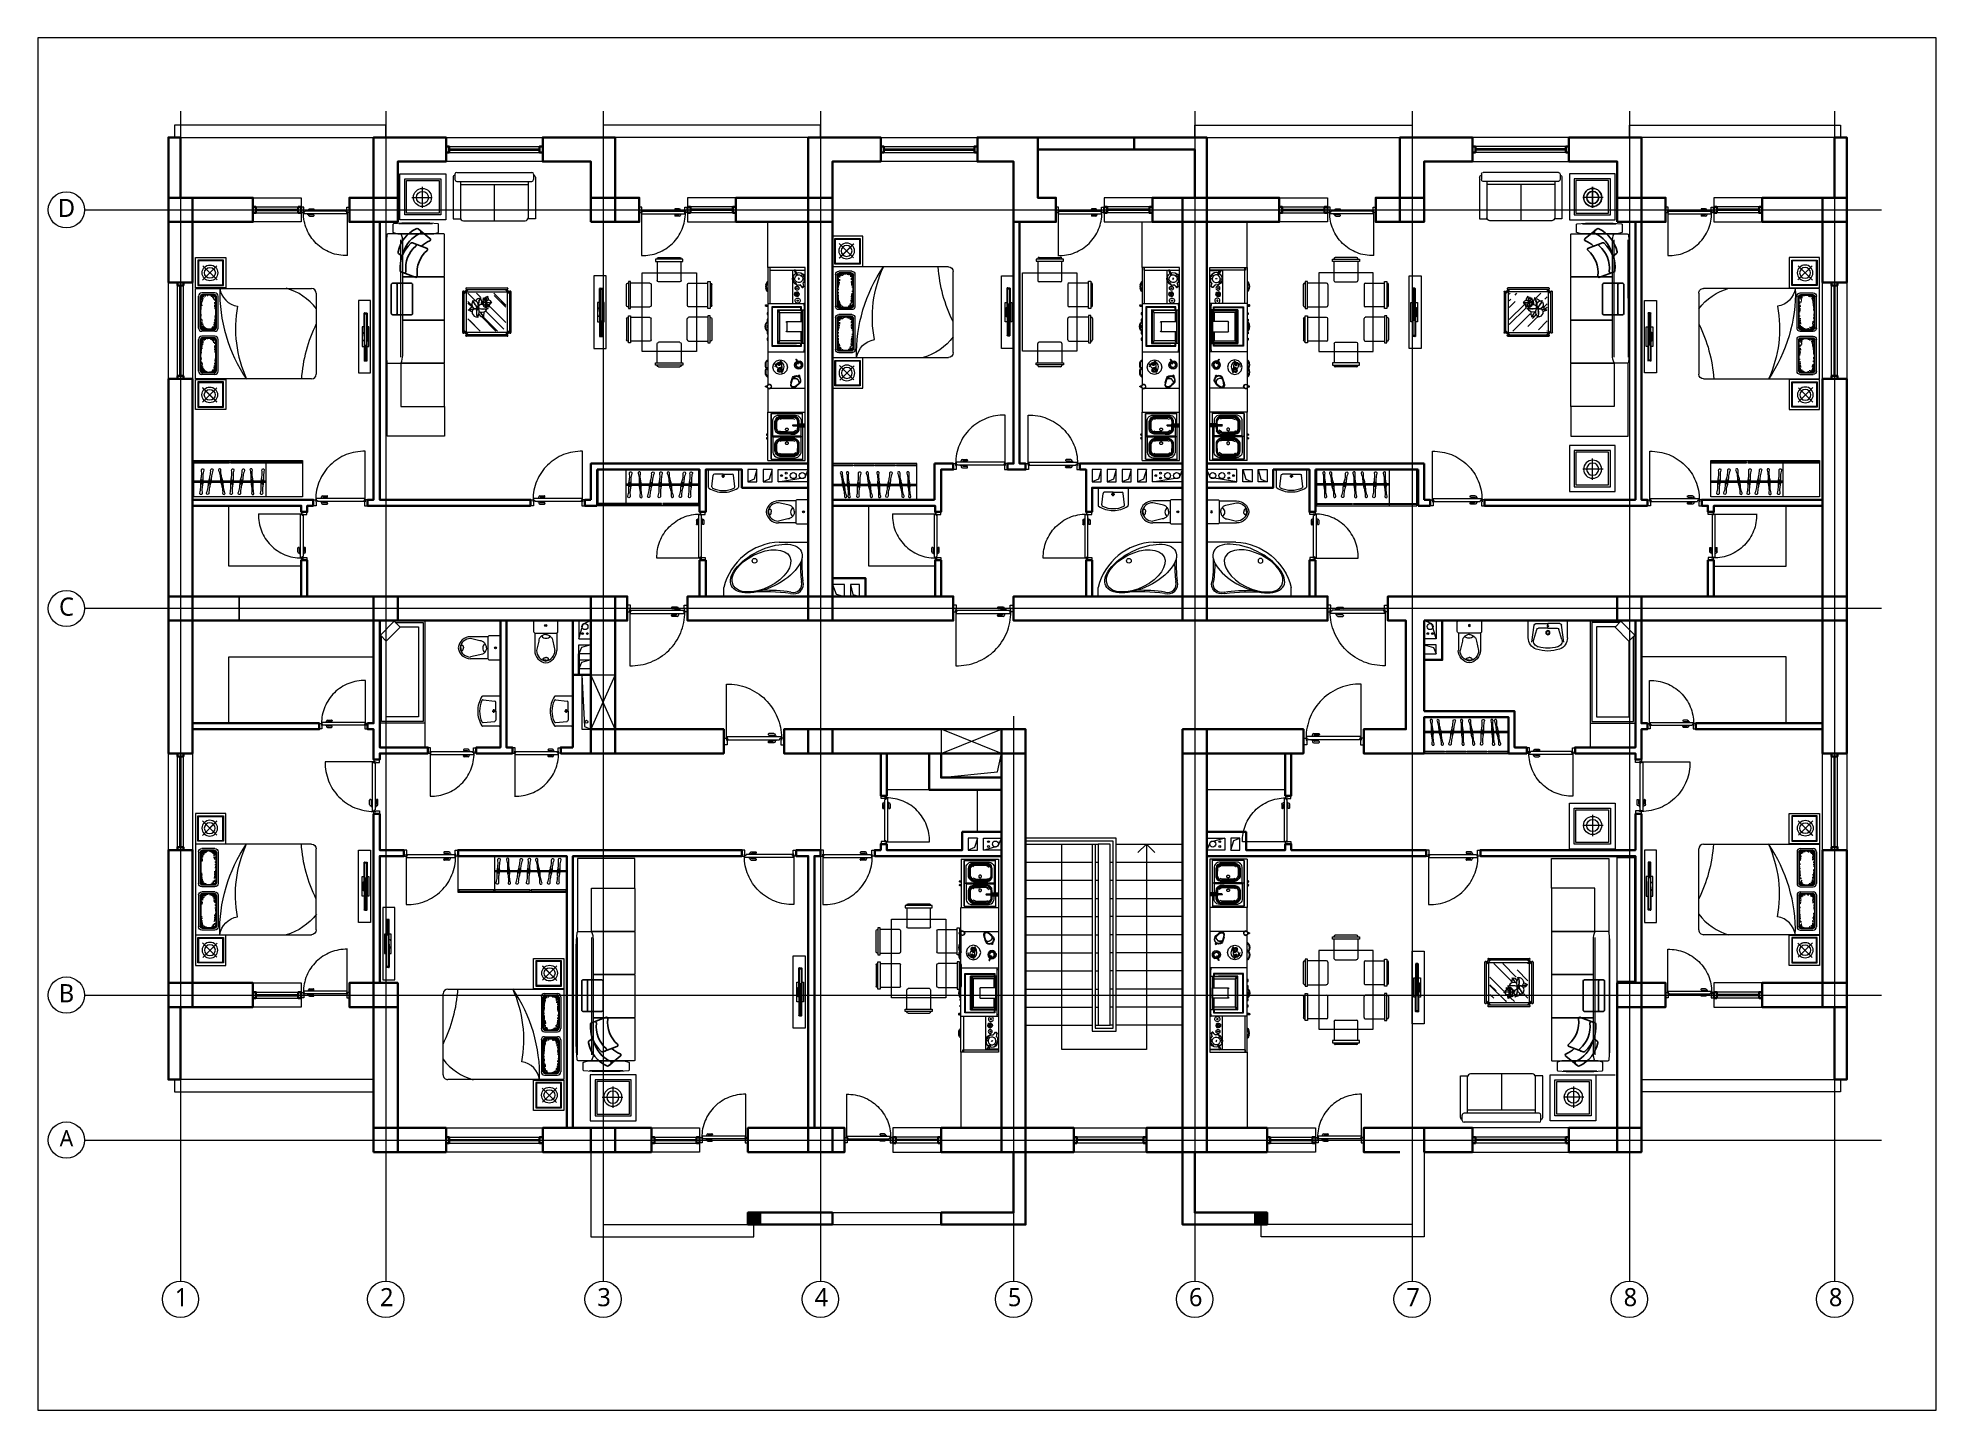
# Paper-space layout 'dwgmodels.com' of a CAD drawing. Header units: millimetres. Extents: x 0 to 257, y 5 to 190.
# The model-space entities are those that its viewports show. They can reach past a viewport. Long polylines and large blocks are cut down to what shows.
import ezdxf
from ezdxf.enums import TextEntityAlignment as Align

# ---------------------------------------------------------------- set-up
doc = ezdxf.new("R2010")
doc.units = ezdxf.units.MM
doc.linetypes.add('ACAD_ISO03W100', pattern=[30, 12, -18])
doc.linetypes.add('DASHDOTX2', pattern=[2, 1, -0.5, 0, -0.5])
for name, color, linetype, lineweight in [('Axes', 40, 'DASHDOTX2', 9), ('Balcony', 7, 'Continuous', 40), ('canel', 4, 'Continuous', 9), ('Door', 59, 'Continuous', 9), ('floor_Stair', 7, 'Continuous', 9), ('furniture', 46, 'Continuous', 9), ('Line', 7, 'Continuous', 9), ('Profile', 4, 'Continuous', 15), ('Shaft', 7, 'Continuous', 9), ('Wall', 5, 'Continuous', 30), ('WC', 123, 'Continuous', 9), ('winows', 4, 'Continuous', 18)]:
    doc.layers.add(name, color=color, linetype=linetype, lineweight=lineweight)
for name, color, linetype in [('dwgmodels.com', 250, 'Continuous'), ('hatch', 254, 'Continuous'), ('pillow', 250, 'Continuous')]:
    doc.layers.add(name, color=color, linetype=linetype)
doc.styles.add('DIM_FONT', font='SIMPLEX', dxfattribs={"width": 0.8})
doc.styles.add('Standard 1', font='segoeuil.ttf')
pattern_1 = [(322.5, (57293.257, -2899.04), (-1.126233, -34.448923), [0, -27.175481, 0, -30.39363, 0, -29.052734]), (352.5, (57293.257, -2899.04), (31.64114, -50.456037), [0, -14.660457, 0, -24.49369, 0, -9.386268]), (32.5, (57271.266, -2899.04), (55.676515, -0.101176), [0, -8.939303, 0, -32.18149, 0, -42.014724]), (42.5, (57271.266, -2899.04), (53.745352, -15.691615), [0, -4.469651, 0, -21.096755, 0, -24.136118])]
pattern_2 = [(322.5, (58008.435, -2899.04), (-1.126233, -34.448923), [0, -27.175481, 0, -30.39363, 0, -29.052734]), (352.5, (58008.435, -2899.04), (31.64114, -50.456037), [0, -14.660457, 0, -24.49369, 0, -9.386268]), (32.5, (57986.444, -2899.04), (55.676515, -0.101176), [0, -8.939303, 0, -32.18149, 0, -42.014724]), (42.5, (57986.444, -2899.04), (53.745352, -15.691615), [0, -4.469651, 0, -21.096755, 0, -24.136118])]

psp = doc.layouts.new('dwgmodels.com')

msp = doc.modelspace()

# ---------------------------------------------------------------- texts
at = {"layer": 'Axes', "color": 18, "ltscale": 200, "true_color": 0x000000, "style": 'Standard 1'}
for s, height, p in [('D', 300, (220611, 254229)), ('C', 300, (220611, 247629)), ('B', 300, (220611, 241229)), ('A', 270, (220611, 238829)), ('1', 300, (222516, 236197)), ('2', 300, (225916, 236197)), ('3', 300, (229516, 236197)), ('4', 300, (233116, 236197)), ('5', 300, (236316, 236197)), ('6', 300, (239316, 236197)), ('7', 300, (242916, 236197)), ('8', 300, (246516, 236197)), ('8', 300, (249916, 236197))]:
    msp.add_text(s, height=height, dxfattribs=at).set_placement(p, align=Align.MIDDLE_CENTER)

# ---------------------------------------------------------------- blocks, each defined once
blk = doc.blocks.new('q1')
at = {"layer": 'Door', "lineweight": 9}
for p, q in [((-45, 65), (-757, 65)), ((-757, 65), (-757, 32)), ((-757, 32), (-739, 32)), ((-739, 32), (-739, 20)), ((-54, 20), (-739, 20)), ((-700, 65), (-700, 70)), ((-700, 70), (-635, 70)), ((-700, 14), (-700, 20)), ((-635, 14), (-700, 14)), ((-681, 70), (-681, 86)), ((-681, 14), (-681, -1)), ((-663, 104), (-597, 104)), ((-660, 74), (-660, 70)), ((-660, 11), (-660, 14)), ((-597, 82), (-651, 82)), ((-597, 2), (-651, 2)), ((-635, 70), (-635, 65)), ((-635, 20), (-635, 14)), ((-588, 95), (-588, 91)), ((-45, 34), (-54, 34)), ((-54, 34), (-54, 20)), ((-45, 65), (-45, 34)), ((-663, -19), (-597, -19)), ((-588, -10), (-588, -6))]:
    blk.add_line(p, q, dxfattribs=at)
at = {"layer": 'Door', "linetype": 'ACAD_ISO03W100', "lineweight": 9, "ltscale": 3}
blk.add_lwpolyline([(-36, 29), (-36, 758)], dxfattribs=at)
at = {"layer": 'Door', "lineweight": 9}
for points in [[(-800, 44), (-764, 44), (-764, 14), (-756, 14), (-756, -44), (-800, -44)], [(0, 44), (-36, 44), (-36, 14), (-44, 14), (-44, -44), (0, -44)]]:
    blk.add_lwpolyline(points, close=True, dxfattribs=at)
at = {"layer": 'Door', "linetype": 'ACAD_ISO03W100', "lineweight": 9, "ltscale": 3}
blk.add_arc((-53, 47), 711, 88.5671, 180.2072, dxfattribs=at)
at = {"layer": 'Door', "lineweight": 9}
for centre, radius, start, end in [((-663, 86), 17.8, 90, 180), ((-651, 74), 8.89, 90, 180), ((-651, 11), 8.89, 180, 270), ((-597, 95), 8.89, 0, 90), ((-597, 91), 8.89, 270, 0), ((-597, -6), 8.89, 0, 90), ((-663, -1), 17.8, 180, 270), ((-597, -10), 8.89, 270, 0)]:
    blk.add_arc(centre, radius, start, end, dxfattribs=at)
blk = doc.blocks.new('table06')
at = {"layer": 'WC'}
for p, q in [((2216060, -738297), (2216060, -738585)), ((2216126, -738430), (2216090, -738585)), ((2216358, -738430), (2216394, -738585)), ((2216424, -738297), (2216424, -738585))]:
    blk.add_line(p, q, dxfattribs=at)
blk.add_lwpolyline([(2216419, -738091), (2216065, -738091, 0.414214), (2216042, -738114), (2216042, -738274, 0.414214), (2216065, -738297), (2216419, -738297, 0.414214), (2216442, -738274), (2216442, -738114, 0.414214)], format="xyb", close=True, dxfattribs=at)
for points in [[(2216242, -738320, 0.046371), (2216211, -738327, 0.088923), (2216167, -738351, 0.104957), (2216136, -738389, 0.120011), (2216126, -738430, 0.120011)], [(2216242, -738320, -0.046371), (2216274, -738327, -0.088923), (2216318, -738351, -0.104957), (2216348, -738389, -0.120011), (2216358, -738430, -0.120011)], [(2216244, -738749, -0.049911), (2216225, -738747, -0.063732), (2216211, -738743, -0.103622), (2216200, -738734, -0.177768), (2216198, -738727, -0.177768), (2216200, -738719, -0.103622), (2216211, -738711, -0.063732), (2216225, -738706, -0.049911), (2216244, -738704, -0.049911)], [(2216244, -738749, 0.049911), (2216262, -738747, 0.063732), (2216276, -738743, 0.103622), (2216287, -738734, 0.177768), (2216290, -738727, 0.177768), (2216287, -738719, 0.103622), (2216276, -738711, 0.063732), (2216262, -738706, 0.049911), (2216244, -738704, 0.049911)]]:
    blk.add_lwpolyline(points, format="xyb", dxfattribs=at)
for radius in [17.2, 5.75]:
    blk.add_circle((2216242, -738171), radius, dxfattribs=at)
for centre, radius, start, end in [((2216246, -738297), 87.7, 218.0102, 270.9041), ((2216249, -738297), 87.7, 269.0959, 321.9898), ((2216267, -738585), 207, 180, 263.1637), ((2216267, -738585), 177, 180, 261.9966), ((2216218, -738585), 177, 278.0034, 0), ((2216218, -738585), 207, 276.8363, 0)]:
    blk.add_arc(centre, radius, start, end, dxfattribs=at)
blk = doc.blocks.new('v1')
at = {"layer": 'WC'}
for points in [[(487, 514), (487, -1186), (-263, -1186), (-263, 514), (487, 514)], [(228, -1156), (-233, -1156), (-233, 484), (457, 484), (457, -924)], [(153, -1081), (-158, -1081), (-158, 409), (382, 409), (382, -849)]]:
    blk.add_lwpolyline(points, dxfattribs=at)
blk.add_lwpolyline([(246, -1174), (476, -943), (381, -848), (150, -1078)], close=True, dxfattribs=at)
blk = doc.blocks.new('1155')
for p, q in [((0, 0), (325, 0)), ((0, -284), (0, 0)), ((650, 0), (325, 0)), ((650, -284), (650, 0)), ((62, -355), (97, -76)), ((94, -311), (144, -146)), ((127, -50), (325, -50)), ((325, -125), (172, -125)), ((523, -50), (325, -50)), ((325, -125), (478, -125)), ((556, -311), (506, -146)), ((588, -355), (553, -76))]:
    blk.add_line(p, q)
for centre, radius in [((325, -200), 35), ((325, -200), 25), ((325, -87), 13.6)]:
    blk.add_circle(centre, radius)
for centre, radius, start, end in [((200, -284), 200, 180, 250.6961), ((189, -340), 100, 163.1416, 256.9518), ((127, -80), 30, 90, 172.9621), ((172, -155), 30, 90, 163.1416), ((478, -155), 30, 16.8584, 90), ((461, -340), 100, 283.0482, 16.8584), ((450, -284), 200, 289.3039, 0), ((523, -80), 30, 7.0379, 90), ((325, 73), 578, 250.6961, 270), ((325, 245), 700, 256.9518, 270), ((325, 245), 700, 270, 283.0482), ((325, 73), 578, 270, 289.3039)]:
    blk.add_arc(centre, radius, start, end)
blk = doc.blocks.new('1159')
at = {"layer": 'furniture', "ltscale": 600}
for p, q in [((236, 0), (236, 1400)), ((256, 0), (256, 1400))]:
    blk.add_line(p, q, dxfattribs=at)
at = {"layer": 'furniture'}
blk.add_lwpolyline([(0, 1400), (600, 1400), (600, 0), (0, 0)], close=True, dxfattribs=at)
at = {"layer": 'furniture', "ltscale": 600}
for points in [[(235, 1249, -0.014179), (222, 1251, 0.01846), (151, 1262, 0.068771), (59, 1260, -1.261193), (62, 1299, 0.068771), (153, 1284, 0.01846), (224, 1285, -0.011456), (235, 1285, 0.01846)], [(235, 1249, -0.014179), (222, 1251, 0.01846), (151, 1262, 0.068771), (59, 1260, -1.261193), (62, 1299, 0.068771), (153, 1284, 0.01846), (224, 1285, -0.011456), (235, 1285, 0.01846)], [(257, 1284, -0.023935), (279, 1281, 0.01846), (350, 1270, 0.068771), (442, 1272, -1.261193), (439, 1233, -0.077736)], [(257, 1284, -0.023935), (279, 1281, 0.01846), (350, 1270, 0.068771), (442, 1272, -1.261193), (439, 1233, -0.077736)], [(235, 1118, -0.01575), (221, 1122, 0.01846), (152, 1140, 0.068771), (60, 1148, -1.261193), (66, 1186, 0.068771), (156, 1162, 0.01846), (227, 1155, -0.008901), (235, 1154, 0.01846)], [(235, 1118, -0.01575), (221, 1122, 0.01846), (152, 1140, 0.068771), (60, 1148, -1.261193), (66, 1186, 0.068771), (156, 1162, 0.01846), (227, 1155, -0.008901), (235, 1154, 0.01846)], [(235, 951, 0.01575), (221, 947, -0.01846), (152, 929, -0.068771), (60, 921, 1.261193), (66, 883, -0.068771), (156, 907, -0.01846), (227, 914, 0.008901), (235, 915, -0.01846)], [(235, 951, 0.01575), (221, 947, -0.01846), (152, 929, -0.068771), (60, 921, 1.261193), (66, 883, -0.068771), (156, 907, -0.01846), (227, 914, 0.008901), (235, 915, -0.01846)], [(439, 1233, 0.068771), (348, 1248, 0.01846), (277, 1247, -0.021151), (257, 1247, 0.01846)], [(439, 1233, 0.068771), (348, 1248, 0.01846), (277, 1247, -0.021151), (257, 1247, 0.01846)], [(257, 1151, -0.026281), (281, 1146, 0.01846), (350, 1127, 0.068771), (442, 1120, -1.261193), (435, 1081, -0.077736)], [(257, 1151, -0.026281), (281, 1146, 0.01846), (350, 1127, 0.068771), (442, 1120, -1.261193), (435, 1081, -0.077736)], [(435, 1081, 0.068771), (346, 1106, 0.01846), (275, 1112, -0.019266), (257, 1114, 0.01846)], [(435, 1081, 0.068771), (346, 1106, 0.01846), (275, 1112, -0.019266), (257, 1114, 0.01846)], [(257, 918, 0.026281), (281, 923, -0.01846), (350, 942, -0.068771), (442, 949, 1.261193), (435, 988, 0.077736)], [(257, 918, 0.026281), (281, 923, -0.01846), (350, 942, -0.068771), (442, 949, 1.261193), (435, 988, 0.077736)], [(435, 988, -0.068771), (346, 963, -0.01846), (275, 957, 0.019266), (257, 955, -0.01846)], [(435, 988, -0.068771), (346, 963, -0.01846), (275, 957, 0.019266), (257, 955, -0.01846)], [(235, 749, -0.014179), (222, 752, 0.01846), (151, 762, 0.068771), (59, 760, -1.261193), (62, 799, 0.068771), (153, 784, 0.01846), (224, 785, -0.011456), (235, 785, 0.01846)], [(235, 749, -0.014179), (222, 752, 0.01846), (151, 762, 0.068771), (59, 760, -1.261193), (62, 799, 0.068771), (153, 784, 0.01846), (224, 785, -0.011456), (235, 785, 0.01846)], [(235, 596, -0.01575), (221, 599, 0.01846), (152, 617, 0.068771), (60, 625, -1.261193), (66, 664, 0.068771), (156, 639, 0.01846), (227, 632, -0.008901), (235, 632, 0.01846)], [(235, 596, -0.01575), (221, 599, 0.01846), (152, 617, 0.068771), (60, 625, -1.261193), (66, 664, 0.068771), (156, 639, 0.01846), (227, 632, -0.008901), (235, 632, 0.01846)], [(257, 784, -0.023935), (279, 781, 0.01846), (350, 771, 0.068771), (442, 773, -1.261193), (439, 734, -0.077736)], [(257, 784, -0.023935), (279, 781, 0.01846), (350, 771, 0.068771), (442, 773, -1.261193), (439, 734, -0.077736)], [(439, 734, 0.068771), (348, 749, 0.01846), (277, 748, -0.021151), (257, 748, 0.01846)], [(439, 734, 0.068771), (348, 749, 0.01846), (277, 748, -0.021151), (257, 748, 0.01846)], [(235, 452, 0.014179), (222, 450, -0.01846), (151, 439, -0.068771), (59, 441, 1.261193), (62, 402, -0.068771), (153, 417, -0.01846), (224, 416, 0.011456), (235, 416, -0.01846)], [(235, 452, 0.014179), (222, 450, -0.01846), (151, 439, -0.068771), (59, 441, 1.261193), (62, 402, -0.068771), (153, 417, -0.01846), (224, 416, 0.011456), (235, 416, -0.01846)], [(257, 629, -0.026281), (281, 623, 0.01846), (350, 605, 0.068771), (442, 597, -1.261193), (435, 559, -0.077736)], [(257, 629, -0.026281), (281, 623, 0.01846), (350, 605, 0.068771), (442, 597, -1.261193), (435, 559, -0.077736)], [(435, 559, 0.068771), (346, 583, 0.01846), (275, 590, -0.019266), (257, 592, 0.01846)], [(435, 559, 0.068771), (346, 583, 0.01846), (275, 590, -0.019266), (257, 592, 0.01846)], [(257, 417, 0.023935), (279, 420, -0.01846), (350, 431, -0.068771), (442, 429, 1.261193), (439, 468, 0.077736)], [(257, 417, 0.023935), (279, 420, -0.01846), (350, 431, -0.068771), (442, 429, 1.261193), (439, 468, 0.077736)], [(439, 468, -0.068771), (348, 453, -0.01846), (277, 454, 0.021151), (257, 454, -0.01846)], [(439, 468, -0.068771), (348, 453, -0.01846), (277, 454, 0.021151), (257, 454, -0.01846)], [(235, 246, -0.014179), (222, 249, 0.01846), (151, 259, 0.068771), (59, 257, -1.261193), (62, 296, 0.068771), (153, 281, 0.01846), (224, 282, -0.011456), (235, 282, 0.01846)], [(235, 246, -0.014179), (222, 249, 0.01846), (151, 259, 0.068771), (59, 257, -1.261193), (62, 296, 0.068771), (153, 281, 0.01846), (224, 282, -0.011456), (235, 282, 0.01846)], [(235, 168, -0.01575), (221, 171, 0.01846), (152, 189, 0.068771), (60, 197, -1.261193), (66, 236, 0.068771), (156, 211, 0.01846), (227, 205, -0.008901), (235, 204, 0.01846)], [(235, 168, -0.01575), (221, 171, 0.01846), (152, 189, 0.068771), (60, 197, -1.261193), (66, 236, 0.068771), (156, 211, 0.01846), (227, 205, -0.008901), (235, 204, 0.01846)], [(257, 281, -0.023935), (279, 278, 0.01846), (350, 268, 0.068771), (442, 270, -1.261193), (439, 231, -0.077736)], [(257, 281, -0.023935), (279, 278, 0.01846), (350, 268, 0.068771), (442, 270, -1.261193), (439, 231, -0.077736)], [(439, 231, 0.068771), (348, 246, 0.01846), (277, 245, -0.021151), (257, 245, 0.01846)], [(439, 231, 0.068771), (348, 246, 0.01846), (277, 245, -0.021151), (257, 245, 0.01846)], [(257, 201, -0.026281), (281, 195, 0.01846), (350, 177, 0.068771), (442, 169, -1.261193), (435, 131, -0.077736)], [(257, 201, -0.026281), (281, 195, 0.01846), (350, 177, 0.068771), (442, 169, -1.261193), (435, 131, -0.077736)], [(435, 131, 0.068771), (346, 155, 0.01846), (275, 162, -0.019266), (257, 164, 0.01846)], [(435, 131, 0.068771), (346, 155, 0.01846), (275, 162, -0.019266), (257, 164, 0.01846)]]:
    blk.add_lwpolyline(points, format="xyb", dxfattribs=at)
for points in [[(281, 1261), (210, 1266), (211, 1272), (282, 1267)], [(281, 1261), (210, 1266), (211, 1272), (282, 1267)], [(281, 1125), (211, 1137), (212, 1144), (282, 1131)], [(281, 1125), (211, 1137), (212, 1144), (282, 1131)], [(281, 944), (211, 931), (212, 925), (282, 937)], [(281, 944), (211, 931), (212, 925), (282, 937)], [(281, 761), (210, 766), (211, 772), (282, 767)], [(281, 761), (210, 766), (211, 772), (282, 767)], [(281, 440), (210, 435), (211, 429), (282, 434)], [(281, 440), (210, 435), (211, 429), (282, 434)], [(281, 603), (211, 615), (212, 621), (282, 609)], [(281, 603), (211, 615), (212, 621), (282, 609)], [(281, 258), (210, 263), (211, 269), (282, 265)], [(281, 258), (210, 263), (211, 269), (282, 265)], [(281, 175), (211, 187), (212, 193), (282, 181)], [(281, 175), (211, 187), (212, 193), (282, 181)]]:
    blk.add_lwpolyline(points, close=True, dxfattribs=at)
for points in [[(560, 1060), (580, 1060), (580, 1390), (560, 1390), (560, 1060)], [(560, 710), (580, 710), (580, 1040), (560, 1040), (560, 710)], [(560, 360), (580, 360), (580, 690), (560, 690), (560, 360)], [(560, 10), (580, 10), (580, 340), (560, 340), (560, 10)]]:
    blk.add_lwpolyline(points, dxfattribs=at)
blk = doc.blocks.new('1151')
at = {"color": 0}
for p, q in [((-1590, 173), (-1590, -417)), ((1606, 173), (-1590, 173)), ((-1548, 7), (-1552, 5)), ((-1552, 5), (-1543, -13)), ((-1548, -417), (-1548, 173)), ((-1539, 11), (-1548, 7)), ((-1543, -13), (-1464, 26)), ((-1525, 18), (-1539, 11)), ((-1538, 173), (-1538, -38)), ((-1509, 26), (-1525, 18)), ((-1493, 34), (-1509, 26)), ((-1507, 60), (-1502, 101)), ((-1507, 60), (-1499, 61)), ((-1499, 31), (-1507, 60)), ((-1502, 101), (-1482, 136)), ((-1502, 101), (-1494, 98)), ((-1494, 98), (-1476, 131)), ((-1484, 38), (-1493, 34)), ((-1471, -12), (-1490, 13)), ((-1479, 40), (-1484, 38)), ((-1482, 136), (-1455, 156)), ((-1482, 136), (-1476, 131)), ((-1473, 43), (-1479, 40)), ((-1476, 131), (-1446, 153)), ((-1476, 131), (-1459, 115)), ((-1467, 77), (-1459, 101)), ((-1466, 51), (-1467, 77)), ((-1455, 28), (-1466, 51)), ((-1459, 101), (-1442, 119)), ((-1437, 10), (-1455, 28)), ((-1446, 153), (-1449, 159)), ((-1410, 163), (-1446, 153)), ((-1446, 153), (-1436, 133)), ((-1411, 171), (-1443, 162)), ((-1442, 119), (-1419, 130)), ((-1413, 1), (-1437, 10)), ((-1419, 130), (-1394, 131)), ((-1400, 75), (-1414, 68)), ((-1414, 68), (-1407, 55)), ((-1388, 2), (-1413, 1)), ((-1411, 171), (-1410, 163)), ((-1371, 165), (-1411, 171)), ((-1410, 163), (-1408, 140)), ((-1373, 157), (-1410, 163)), ((-1407, 55), (-1394, 61)), ((-1394, 61), (-1400, 75)), ((-1394, 131), (-1370, 122)), ((-1365, 13), (-1388, 2)), ((-1371, 165), (-1373, 157)), ((-1335, 144), (-1371, 165)), ((-1370, 122), (-1351, 104)), ((-1348, 32), (-1365, 13)), ((-1331, 1), (-1360, -21)), ((-1351, 104), (-1341, 81)), ((-1339, 55), (-1348, 32)), ((-1331, 1), (-1348, 17)), ((-1335, 144), (-1341, 138)), ((-1341, 81), (-1339, 55)), ((-1330, 137), (-1335, 144)), ((-1305, 142), (-1335, 135)), ((-1313, 34), (-1331, 1)), ((-1325, -4), (-1331, 1)), ((-1325, -4), (-1305, 31)), ((-1305, 31), (-1313, 34)), ((-1309, 80), (-1286, 99)), ((-1300, 72), (-1308, 71)), ((-1273, 149), (-1305, 142)), ((-1305, 31), (-1300, 72)), ((-1300, 72), (-1303, 85)), ((-1286, 99), (-1260, 121)), ((-1280, 37), (-1279, 45)), ((-1279, 28), (-1280, 37)), ((-1279, 45), (-1275, 53)), ((-1275, 20), (-1279, 28)), ((-1275, 53), (-1270, 60)), ((-1270, 13), (-1275, 20)), ((-1273, 149), (-1274, 146)), ((-1274, 146), (-1272, 138)), ((-1269, 147), (-1273, 149)), ((-1272, 138), (-1268, 130)), ((-1270, 60), (-1264, 65)), ((-1264, 8), (-1270, 13)), ((-1264, 140), (-1269, 147)), ((-1268, 130), (-1263, 123)), ((-1260, 132), (-1264, 140)), ((-1264, 65), (-1256, 68)), ((-1256, 5), (-1264, 8)), ((-1263, 123), (-1260, 121)), ((-1259, 124), (-1260, 132)), ((-1260, 121), (-1259, 124)), ((-1256, 68), (-1247, 70)), ((-1247, 4), (-1256, 5)), ((-1254, 39), (-1253, 40)), ((-1254, 37), (-1254, 39)), ((-1254, 37), (-1253, 38)), ((-1253, 35), (-1254, 37)), ((-1254, 35), (-1254, 37)), ((-1253, 33), (-1254, 35)), ((-1253, 40), (-1252, 42)), ((-1253, 40), (-1252, 41)), ((-1253, 38), (-1253, 40)), ((-1253, 38), (-1252, 39)), ((-1253, 37), (-1253, 38)), ((-1253, 35), (-1253, 37)), ((-1252, 34), (-1253, 35)), ((-1253, 33), (-1253, 35)), ((-1252, 32), (-1253, 33)), ((-1252, 31), (-1253, 33)), ((-1252, 42), (-1251, 43)), ((-1252, 41), (-1250, 42)), ((-1252, 39), (-1251, 40)), ((-1251, 33), (-1252, 34)), ((-1250, 31), (-1252, 32)), ((-1251, 30), (-1252, 31)), ((-1251, 43), (-1249, 44)), ((-1251, 40), (-1250, 41)), ((-1250, 32), (-1251, 33)), ((-1249, 30), (-1251, 30)), ((-1250, 42), (-1249, 43)), ((-1250, 41), (-1249, 42)), ((-1249, 31), (-1250, 32)), ((-1249, 30), (-1250, 31)), ((-1249, 44), (-1247, 44)), ((-1249, 43), (-1247, 43)), ((-1249, 42), (-1247, 42)), ((-1247, 31), (-1249, 31)), ((-1247, 30), (-1249, 30)), ((-1247, 29), (-1249, 30)), ((-1247, 70), (-1238, 68)), ((-1247, 44), (-1245, 44)), ((-1247, 43), (-1245, 43)), ((-1247, 42), (-1246, 42)), ((-1246, 31), (-1247, 31)), ((-1245, 30), (-1247, 30)), ((-1245, 30), (-1247, 29)), ((-1238, 5), (-1247, 4)), ((-1246, 42), (-1244, 41)), ((-1244, 32), (-1246, 31)), ((-1245, 44), (-1243, 43)), ((-1245, 43), (-1244, 42)), ((-1244, 31), (-1245, 30)), ((-1243, 30), (-1245, 30)), ((-1244, 42), (-1242, 41)), ((-1244, 41), (-1243, 40)), ((-1243, 33), (-1244, 32)), ((-1242, 32), (-1244, 31)), ((-1243, 43), (-1242, 42)), ((-1243, 40), (-1242, 39)), ((-1242, 34), (-1243, 33)), ((-1242, 31), (-1243, 30)), ((-1242, 42), (-1241, 40)), ((-1242, 41), (-1241, 40)), ((-1242, 39), (-1242, 38)), ((-1242, 38), (-1242, 37)), ((-1242, 37), (-1242, 35)), ((-1242, 35), (-1242, 34)), ((-1241, 33), (-1242, 32)), ((-1241, 33), (-1242, 31)), ((-1241, 40), (-1240, 38)), ((-1241, 40), (-1240, 39)), ((-1240, 35), (-1241, 33)), ((-1240, 35), (-1241, 33)), ((-1240, 39), (-1240, 37)), ((-1240, 38), (-1240, 37)), ((-1240, 37), (-1240, 35)), ((-1240, 37), (-1240, 35)), ((-1238, 68), (-1230, 65)), ((-1230, 8), (-1238, 5)), ((-1230, 65), (-1224, 60)), ((-1224, 13), (-1230, 8)), ((-1224, 60), (-1218, 53)), ((-1218, 20), (-1224, 13)), ((-1218, 53), (-1215, 45)), ((-1215, 28), (-1218, 20)), ((-1215, 45), (-1214, 37)), ((-1214, 37), (-1215, 28)), ((-1181, 54), (-1187, 34)), ((-1187, 34), (-1186, 33)), ((-1187, 33), (-1186, 33)), ((-1181, 13), (-1187, 33)), ((-1183, 34), (-1178, 52)), ((-1178, 16), (-1183, 34)), ((-1167, 68), (-1181, 54)), ((-1167, -2), (-1181, 13)), ((-1178, 52), (-1165, 64)), ((-1165, 3), (-1178, 16)), ((-1147, 73), (-1167, 68)), ((-1167, 34), (-1164, 44)), ((-1164, 24), (-1167, 34)), ((-1165, 64), (-1147, 69)), ((-1147, -2), (-1165, 3)), ((-1164, 44), (-1157, 51)), ((-1157, 16), (-1164, 24)), ((-1160, 39), (-1161, 31)), ((-1161, 31), (-1157, 23)), ((-1154, 46), (-1160, 39)), ((-1157, 51), (-1147, 54)), ((-1157, 23), (-1149, 20)), ((-1147, 14), (-1157, 16)), ((-1146, 48), (-1154, 46)), ((-1149, 20), (-1140, 22)), ((-1127, 68), (-1147, 73)), ((-1147, 69), (-1129, 64)), ((-1147, 54), (-1137, 51)), ((-1137, 16), (-1147, 14)), ((-1129, 3), (-1147, -2)), ((-1138, 44), (-1146, 48)), ((-1140, 22), (-1134, 28)), ((-1133, 37), (-1138, 44)), ((-1137, 51), (-1130, 44)), ((-1130, 24), (-1137, 16)), ((-1134, 28), (-1133, 37)), ((-1130, 44), (-1127, 34)), ((-1127, 34), (-1130, 24)), ((-1129, 64), (-1116, 52)), ((-1116, 16), (-1129, 3)), ((-1113, 54), (-1127, 68)), ((-1113, 13), (-1127, -2)), ((-1116, 52), (-1111, 34)), ((-1111, 34), (-1116, 16)), ((-1107, 34), (-1113, 54)), ((-1107, 33), (-1113, 13)), ((-1108, 33), (-1107, 34)), ((-1108, 33), (-1107, 33)), ((-1084, 47), (-1083, 58)), ((-1083, 36), (-1084, 47)), ((-1083, 58), (-1078, 68)), ((-1078, 26), (-1083, 36)), ((-1078, 68), (-1072, 77)), ((-1072, 17), (-1078, 26)), ((-1072, 77), (-1063, 83)), ((-1063, 11), (-1072, 17)), ((-1063, 83), (-1053, 87)), ((-1053, 6), (-1063, 11)), ((-1053, 87), (-1042, 89)), ((-1042, 5), (-1053, 6)), ((-1051, 49), (-1050, 52)), ((-1051, 47), (-1050, 49)), ((-1051, 47), (-1051, 49)), ((-1050, 45), (-1051, 47)), ((-1051, 44), (-1051, 47)), ((-1050, 42), (-1051, 44)), ((-1050, 52), (-1049, 53)), ((-1050, 49), (-1049, 51)), ((-1049, 43), (-1050, 45)), ((-1049, 40), (-1050, 42)), ((-1049, 53), (-1047, 55)), ((-1049, 51), (-1048, 53)), ((-1049, 50), (-1047, 52)), ((-1049, 49), (-1049, 50)), ((-1049, 47), (-1049, 49)), ((-1049, 45), (-1049, 47)), ((-1049, 43), (-1049, 45)), ((-1047, 42), (-1049, 43)), ((-1048, 41), (-1049, 43)), ((-1047, 39), (-1049, 40)), ((-1048, 53), (-1046, 54)), ((-1046, 40), (-1048, 41)), ((-1047, 55), (-1045, 56)), ((-1047, 52), (-1046, 53)), ((-1046, 41), (-1047, 42)), ((-1045, 38), (-1047, 39)), ((-1046, 54), (-1044, 55)), ((-1046, 53), (-1044, 54)), ((-1044, 40), (-1046, 41)), ((-1044, 39), (-1046, 40)), ((-1045, 56), (-1042, 56)), ((-1042, 38), (-1045, 38)), ((-1044, 55), (-1042, 55)), ((-1044, 54), (-1042, 54)), ((-1042, 40), (-1044, 40)), ((-1042, 38), (-1044, 39)), ((-1042, 89), (-1031, 87)), ((-1042, 56), (-1040, 56)), ((-1042, 55), (-1040, 55)), ((-1042, 54), (-1041, 54)), ((-1041, 40), (-1042, 40)), ((-1040, 39), (-1042, 38)), ((-1040, 38), (-1042, 38)), ((-1031, 6), (-1042, 5)), ((-1041, 54), (-1039, 53)), ((-1039, 41), (-1041, 40)), ((-1040, 56), (-1037, 55)), ((-1040, 55), (-1038, 54)), ((-1038, 40), (-1040, 39)), ((-1037, 39), (-1040, 38)), ((-1039, 53), (-1037, 52)), ((-1037, 42), (-1039, 41)), ((-1038, 54), (-1036, 53)), ((-1036, 41), (-1038, 40)), ((-1037, 55), (-1035, 53)), ((-1037, 52), (-1036, 50)), ((-1036, 43), (-1037, 42)), ((-1035, 40), (-1037, 39)), ((-1036, 53), (-1035, 51)), ((-1036, 50), (-1036, 49)), ((-1036, 49), (-1035, 47)), ((-1035, 47), (-1036, 45)), ((-1036, 45), (-1036, 43)), ((-1035, 43), (-1036, 41)), ((-1035, 53), (-1034, 52)), ((-1035, 51), (-1034, 49)), ((-1034, 45), (-1035, 43)), ((-1034, 42), (-1035, 40)), ((-1034, 52), (-1033, 49)), ((-1034, 49), (-1034, 47)), ((-1034, 47), (-1034, 45)), ((-1033, 44), (-1034, 42)), ((-1033, 49), (-1033, 47)), ((-1033, 47), (-1033, 44)), ((-1031, 87), (-1021, 83)), ((-1021, 11), (-1031, 6)), ((-1021, 83), (-1012, 77)), ((-1012, 17), (-1021, 11)), ((-1012, 77), (-1006, 68)), ((-1006, 26), (-1012, 17)), ((-1006, 68), (-1002, 58)), ((-1002, 36), (-1006, 26)), ((-1002, 58), (-1000, 47)), ((-1000, 47), (-1002, 36)), ((-994, 173), (-994, 149)), ((-994, -449), (-994, 173)), ((-994, 149), (-960, 149)), ((-960, 149), (-960, 173)), ((-960, 153), (-227, 153)), ((-890, 110), (-940, 110)), ((-940, 110), (-940, -384)), ((-890, 100), (-930, 100)), ((-930, 100), (-930, -374)), ((-890, 129), (-890, 153)), ((-890, -290), (-890, 131)), ((-329, 129), (-890, 129)), ((-890, 129), (-886, 126)), ((-879, 126), (-876, 125)), ((-876, 125), (-694, 125)), ((-876, 125), (-876, -276)), ((-844, 101), (-876, 125)), ((-844, 101), (-694, 101)), ((-844, -252), (-844, 101)), ((-694, 129), (-525, 129)), ((-694, -133), (-694, 129)), ((-525, 129), (-525, -133)), ((-525, 125), (-343, 125)), ((-525, 101), (-375, 101)), ((-343, 125), (-375, 101)), ((-375, 101), (-375, -252)), ((-343, 125), (-340, 126)), ((-343, -276), (-343, 125)), ((-333, 126), (-329, 129)), ((-329, 153), (-329, 129)), ((-329, 129), (-329, -290)), ((-288, 110), (-329, 110)), ((-298, 100), (-329, 100)), ((-329, -290), (-329, 28)), ((-298, -374), (-298, 100)), ((-288, -384), (-288, 110)), ((-227, 173), (-227, 149)), ((-227, 149), (-194, 149)), ((-194, 149), (-194, 173)), ((-194, -444), (-194, 149)), ((-72, 25), (-69, 28)), ((-72, 21), (-72, 25)), ((-69, 18), (-72, 21)), ((-69, 28), (-64, 30)), ((-69, 18), (-65, 18)), ((-68, 29), (-60, 32)), ((-65, 18), (-22, 38)), ((-65, 18), (-64, 19)), ((-64, 30), (-26, 48)), ((-64, 19), (-63, 19)), ((-58, 33), (-48, 37)), ((-56, 22), (-34, 33)), ((-45, 62), (-40, 88)), ((-40, 41), (-45, 62)), ((-23, 14), (-36, 32)), ((-29, 62), (-26, 82)), ((-24, 42), (-29, 62)), ((-26, 82), (-15, 100)), ((-12, 26), (-24, 42)), ((0, 0), (-23, 14)), ((-16, 63), (-14, 78)), ((-13, 47), (-16, 63)), ((-15, 100), (2, 112)), ((-14, 78), (-6, 91)), ((-3, 35), (-13, 47)), ((5, 15), (-12, 26)), ((-6, 91), (7, 101)), ((-2, 58), (-5, 55)), ((-5, 55), (-5, 51)), ((-5, 51), (-2, 48)), ((10, 27), (-3, 35)), ((2, 58), (-2, 58)), ((-2, 48), (2, 48)), ((26, -4), (0, 0)), ((2, 112), (22, 117)), ((5, 55), (2, 58)), ((2, 48), (5, 51)), ((5, 51), (5, 55)), ((26, 12), (5, 15)), ((7, 101), (22, 104)), ((25, 24), (10, 27)), ((22, 117), (42, 113)), ((22, 104), (38, 102)), ((40, 28), (25, 24)), ((46, 16), (26, 12)), ((52, 2), (26, -4)), ((38, 102), (51, 94)), ((53, 37), (40, 28)), ((42, 113), (59, 103)), ((62, 28), (46, 16)), ((47, 128), (70, 114)), ((51, 94), (60, 81)), ((74, 18), (52, 2)), ((61, 50), (53, 37)), ((59, 103), (86, 93)), ((60, 81), (64, 66)), ((64, 66), (61, 50)), ((73, 46), (62, 28)), ((70, 114), (86, 93)), ((76, 66), (73, 46)), ((88, 40), (74, 18)), ((86, 93), (76, 66)), ((86, 93), (92, 67)), ((92, 67), (88, 40)), ((204, 84), (193, 66)), ((193, 66), (197, 63)), ((197, 63), (209, 81)), ((197, 63), (215, 52)), ((199, 29), (209, 56)), ((204, -3), (199, 29)), ((209, 81), (204, 84)), ((209, 81), (213, 78)), ((210, 80), (209, 81)), ((209, 81), (227, 70)), ((210, 30), (213, 46)), ((211, 13), (210, 30)), ((217, -3), (211, 13)), ((213, 78), (227, 70)), ((213, 46), (220, 61)), ((215, 52), (216, 54)), ((220, 61), (231, 74)), ((242, 92), (221, 73)), ((227, 70), (222, 73)), ((227, 70), (225, 68)), ((231, 74), (245, 84)), ((274, 100), (242, 92)), ((245, 84), (260, 89)), ((256, 38), (245, 11)), ((245, 11), (245, -13)), ((247, 12), (257, 37)), ((247, -11), (247, 12)), ((277, 58), (256, 38)), ((257, 37), (277, 57)), ((260, 89), (277, 91)), ((301, 97), (274, 100)), ((277, 91), (294, 88)), ((300, 68), (277, 58)), ((277, 57), (300, 67)), ((294, 88), (309, 80)), ((320, 70), (300, 68)), ((300, 67), (319, 68)), ((315, 92), (301, 97)), ((309, 80), (321, 69)), ((315, 92), (343, 65)), ((319, 68), (328, 64)), ((330, 65), (320, 70)), ((321, 69), (322, 69)), ((328, 64), (345, 47)), ((347, 48), (330, 65)), ((343, 65), (377, 26)), ((345, 47), (370, 20)), ((373, 19), (347, 48)), ((370, 20), (388, -13)), ((392, -14), (373, 19)), ((401, -17), (377, 26)), ((406, -396), (406, 173)), ((806, -439), (806, 173)), ((1016, 126), (806, 126)), ((827, -394), (827, 126)), ((854, 9), (859, 32)), ((854, -271), (854, 9)), ((859, 32), (868, 54)), ((868, 54), (882, 73)), ((870, -6), (879, 19)), ((879, 19), (883, 27)), ((881, -6), (886, 10)), ((882, 73), (900, 87)), ((883, 27), (894, 41)), ((886, 10), (893, 25)), ((893, 25), (903, 38)), ((901, 7), (893, -23)), ((894, 41), (914, 57)), ((900, 87), (920, 98)), ((920, 31), (901, 7)), ((903, 38), (915, 49)), ((909, -40), (920, 0)), ((914, 57), (938, 66)), ((915, 49), (922, 53)), ((920, 98), (942, 103)), ((946, 46), (920, 31)), ((922, 53), (937, 59)), ((937, 59), (953, 62)), ((938, 66), (977, 66)), ((942, 103), (998, 103)), ((976, 48), (946, 46)), ((953, 62), (969, 62)), ((969, 62), (998, 62)), ((1015, 47), (976, 48)), ((977, 66), (998, 66)), ((998, 52), (998, 173)), ((999, 52), (998, 52)), ((1015, 52), (999, 52)), ((1002, 137), (1003, 143)), ((1003, 132), (1002, 137)), ((1003, 143), (1005, 148)), ((1005, 126), (1003, 132)), ((1005, 148), (1008, 152)), ((1008, 122), (1005, 126)), ((1008, 152), (1013, 156)), ((1015, 117), (1008, 122)), ((1013, 156), (1018, 158)), ((1015, 137), (1017, 143)), ((1015, 78), (1015, 137)), ((1015, 63), (1015, 78)), ((1015, 48), (1015, 63)), ((1015, 33), (1015, 48)), ((1015, 6), (1015, 33)), ((1015, -5), (1015, 6)), ((1017, 143), (1016, 141)), ((1017, 143), (1023, 146)), ((1017, 95), (1017, 143)), ((1017, 79), (1017, 95)), ((1017, 64), (1017, 79)), ((1017, 47), (1017, 64)), ((1017, 31), (1017, 47)), ((1017, 16), (1017, 31)), ((1017, -9), (1017, 16)), ((1018, 158), (1023, 159)), ((1023, 146), (1020, 144)), ((1023, 159), (1029, 158)), ((1023, 146), (1029, 143)), ((1023, 96), (1023, 146)), ((1023, 80), (1023, 96)), ((1023, 64), (1023, 80)), ((1023, 47), (1023, 64)), ((1023, 31), (1023, 47)), ((1023, 15), (1023, 31)), ((1023, -11), (1023, 15)), ((1029, 143), (1027, 144)), ((1029, 158), (1034, 156)), ((1029, 143), (1029, 120)), ((1032, 137), (1029, 143)), ((1029, 120), (1029, 108)), ((1029, 108), (1029, 95)), ((1029, 95), (1029, 79)), ((1029, 79), (1029, 64)), ((1029, 64), (1029, 47)), ((1029, 47), (1029, 31)), ((1029, 31), (1029, 16)), ((1029, 16), (1029, -9)), ((1032, 137), (1031, 140)), ((1032, 116), (1032, 137)), ((1034, 119), (1032, 118)), ((1032, 105), (1032, 116)), ((1032, 92), (1032, 105)), ((1032, 78), (1032, 92)), ((1032, 63), (1032, 78)), ((1032, 48), (1032, 63)), ((1032, 52), (1036, 52)), ((1032, 33), (1032, 48)), ((1098, 44), (1032, 47)), ((1032, 19), (1032, 33)), ((1032, -5), (1032, 19)), ((1034, 156), (1039, 152)), ((1039, 122), (1034, 119)), ((1036, 52), (1042, 52)), ((1039, 152), (1042, 148)), ((1042, 126), (1039, 122)), ((1042, 148), (1044, 143)), ((1044, 132), (1042, 126)), ((1042, 52), (1046, 52)), ((1044, 143), (1045, 137)), ((1045, 137), (1044, 132)), ((1046, 52), (1048, 52)), ((1048, 52), (1049, 52)), ((1049, 52), (1049, 173)), ((1049, 126), (1606, 126)), ((1193, 103), (1049, 103)), ((1049, 66), (1081, 66)), ((1049, 62), (1083, 62)), ((1081, 66), (1106, 64)), ((1083, 62), (1099, 60)), ((1123, 30), (1098, 44)), ((1099, 60), (1114, 55)), ((1131, -20), (1104, 19)), ((1106, 64), (1129, 55)), ((1114, 55), (1127, 47)), ((1117, 60), (1122, 59)), ((1119, 59), (1117, 60)), ((1122, 59), (1119, 59)), ((1123, 58), (1122, 59)), ((1128, 56), (1123, 58)), ((1141, 6), (1123, 30)), ((1127, 47), (1139, 36)), ((1129, 56), (1128, 56)), ((1129, 56), (1130, 54)), ((1130, 54), (1129, 56)), ((1129, 55), (1149, 39)), ((1141, 6), (1131, -20)), ((1139, 36), (1149, 24)), ((1150, -23), (1141, 6)), ((1149, 39), (1164, 18)), ((1149, 24), (1157, 9)), ((1157, 9), (1162, -7)), ((1164, 18), (1173, -7)), ((1207, 103), (1193, 103)), ((1197, -362), (1197, 99)), ((1206, 103), (1206, 126)), ((1206, 103), (1206, 99)), ((1471, 103), (1206, 103)), ((1207, 99), (1207, 103)), ((1216, -362), (1216, 99)), ((1238, -6), (1246, 19)), ((1246, 19), (1250, 27)), ((1249, -6), (1253, 10)), ((1250, 27), (1261, 41)), ((1253, 10), (1260, 25)), ((1260, 25), (1270, 38)), ((1269, 7), (1260, -23)), ((1261, 41), (1281, 57)), ((1287, 31), (1269, 7)), ((1270, 38), (1283, 49)), ((1276, -40), (1287, 0)), ((1281, 57), (1305, 66)), ((1283, 49), (1290, 53)), ((1313, 46), (1287, 31)), ((1290, 53), (1320, 62)), ((1305, 66), (1344, 66)), ((1343, 48), (1313, 46)), ((1320, 62), (1336, 62)), ((1336, 62), (1451, 62)), ((1465, 44), (1343, 48)), ((1344, 66), (1448, 66)), ((1448, 66), (1473, 64)), ((1451, 62), (1466, 60)), ((1490, 30), (1465, 44)), ((1466, 60), (1481, 55)), ((1479, 102), (1471, 103)), ((1499, -20), (1472, 19)), ((1473, 64), (1496, 55)), ((1500, 95), (1479, 102)), ((1481, 55), (1495, 47)), ((1509, 6), (1490, 30)), ((1495, 47), (1507, 36)), ((1496, 55), (1516, 39)), ((1509, 6), (1499, -20)), ((1520, 83), (1500, 95)), ((1507, 36), (1517, 24)), ((1518, -23), (1509, 6)), ((1516, 39), (1531, 18)), ((1517, 24), (1524, 9)), ((1536, 67), (1520, 83)), ((1524, 9), (1529, -7)), ((1531, 18), (1540, -7)), ((1549, 47), (1536, 67)), ((1557, 25), (1549, 47)), ((1559, 9), (1557, 25)), ((1559, -271), (1559, 9)), ((1585, -394), (1585, 126)), ((1606, -445), (1606, 173)), ((-1548, -38), (-994, -38)), ((-1471, -12), (-1466, -6)), ((-1436, -33), (-1471, -12)), ((-1436, -33), (-1434, -25)), ((-1396, -39), (-1436, -33)), ((-1434, -25), (-1396, -31)), ((-1396, -31), (-1398, -8)), ((-1396, -31), (-1360, -21)), ((-1357, -28), (-1396, -39)), ((-1396, -39), (-1396, -31)), ((-1360, -21), (-1371, -1)), ((-1360, -21), (-1357, -28)), ((-1357, -28), (-1325, -4)), ((-1147, -7), (-1167, -2)), ((-1127, -2), (-1147, -7)), ((-876, -276), (-890, -290)), ((-890, -290), (-329, -290)), ((-876, -276), (-844, -252)), ((-343, -276), (-876, -276)), ((-831, -246), (-844, -252)), ((-844, -252), (-375, -252)), ((-388, -246), (-831, -246)), ((-694, -133), (-525, -133)), ((-680, -144), (-694, -133)), ((-525, -133), (-539, -144)), ((-375, -252), (-388, -246)), ((-375, -252), (-343, -276)), ((-329, -290), (-343, -276)), ((-61, -243), (-45, -183)), ((-61, -243), (-45, -183)), ((-45, -304), (-61, -243)), ((-45, -304), (-61, -243)), ((-45, -183), (-1, -139)), ((-45, -183), (-1, -139)), ((-1, -348), (-45, -304)), ((-1, -348), (-45, -304)), ((-38, -237), (-39, -237)), ((-39, -237), (-39, -239)), ((-39, -238), (-38, -237)), ((-39, -239), (-39, -238)), ((-39, -238), (-39, -239)), ((-39, -239), (-39, -238)), ((-39, -239), (-39, -238)), ((-39, -239), (-39, -239)), ((-39, -239), (-39, -240)), ((-39, -239), (-39, -239)), ((-39, -239), (-39, -240)), ((-39, -241), (-39, -239)), ((-39, -239), (-39, -241)), ((-39, -241), (-39, -239)), ((-38, -241), (-39, -241)), ((-38, -236), (-37, -234)), ((-38, -237), (-38, -236)), ((-38, -237), (-38, -236)), ((-38, -236), (-38, -236)), ((-38, -237), (-38, -236)), ((-38, -241), (-37, -240)), ((-38, -241), (-38, -241)), ((-38, -241), (-38, -241)), ((-38, -241), (-38, -241)), ((-37, -241), (-38, -241)), ((-38, -242), (-38, -241)), ((-38, -241), (-38, -242)), ((-37, -241), (-38, -241)), ((-38, -242), (-37, -241)), ((-37, -242), (-38, -242)), ((-35, -233), (-37, -234)), ((-37, -234), (-35, -233)), ((-37, -234), (-37, -234)), ((-37, -234), (-37, -235)), ((-37, -234), (-37, -234)), ((-37, -234), (-37, -235)), ((-37, -234), (-37, -234)), ((-37, -241), (-35, -240)), ((-37, -240), (-37, -241)), ((-37, -241), (-37, -241)), ((-37, -241), (-35, -241)), ((-37, -241), (-37, -242)), ((-37, -242), (-36, -241)), ((-37, -241), (-37, -241)), ((-36, -241), (-36, -241)), ((-35, -241), (-36, -241)), ((-36, -241), (-36, -241)), ((-35, -233), (-18, -223)), ((-35, -241), (-10, -232)), ((-35, -233), (-35, -233)), ((-35, -233), (-35, -233)), ((-35, -233), (-35, -233)), ((-35, -233), (-35, -233)), ((-35, -240), (-35, -240)), ((-35, -240), (-35, -241)), ((-35, -241), (-35, -240)), ((-35, -240), (-35, -241)), ((-35, -241), (-35, -241)), ((-35, -241), (-35, -241)), ((-34, -240), (-34, -239)), ((-14, -286), (-26, -243)), ((-18, -223), (-10, -211)), ((-18, -224), (-18, -223)), ((-14, -286), (-15, -243)), ((17, -317), (-14, -286)), ((-10, -211), (20, -189)), ((-10, -211), (-10, -214)), ((-10, -232), (20, -223)), ((-4, -262), (-1, -247)), ((-1, -277), (-4, -262)), ((-1, -139), (60, -122)), ((-1, -139), (60, -122)), ((-1, -247), (6, -234)), ((6, -289), (-1, -277)), ((5, -262), (6, -256)), ((6, -268), (5, -262)), ((6, -234), (17, -226)), ((6, -256), (9, -250)), ((9, -273), (6, -268)), ((17, -298), (6, -289)), ((9, -250), (13, -247)), ((13, -277), (9, -273)), ((13, -247), (19, -246)), ((19, -278), (13, -277)), ((17, -226), (24, -223)), ((18, -260), (17, -262)), ((17, -262), (18, -264)), ((24, -301), (17, -298)), ((20, -259), (18, -260)), ((18, -264), (20, -265)), ((19, -246), (24, -247)), ((24, -277), (19, -278)), ((20, -189), (56, -184)), ((20, -223), (28, -222)), ((20, -259), (20, -259)), ((22, -260), (20, -259)), ((20, -265), (22, -264)), ((20, -265), (20, -265)), ((22, -260), (22, -260)), ((22, -262), (22, -260)), ((22, -262), (23, -262)), ((22, -264), (22, -262)), ((22, -264), (22, -264)), ((24, -223), (38, -220)), ((24, -247), (29, -250)), ((29, -273), (24, -277)), ((38, -304), (24, -301)), ((29, -250), (32, -256)), ((32, -268), (29, -273)), ((32, -256), (33, -262)), ((33, -262), (32, -268)), ((38, -220), (52, -223)), ((52, -301), (38, -304)), ((40, -220), (56, -218)), ((52, -223), (59, -226)), ((59, -298), (52, -301)), ((56, -184), (100, -191)), ((56, -218), (147, -222)), ((59, -226), (70, -234)), ((70, -289), (59, -298)), ((60, -122), (120, -139)), ((60, -122), (120, -139)), ((65, -242), (67, -230)), ((67, -254), (65, -242)), ((67, -230), (74, -219)), ((69, -231), (67, -242)), ((67, -242), (69, -253)), ((74, -264), (67, -254)), ((76, -221), (69, -231)), ((69, -253), (76, -262)), ((70, -234), (77, -247)), ((77, -277), (70, -289)), ((74, -219), (84, -213)), ((84, -271), (74, -264)), ((76, -221), (85, -215)), ((76, -262), (85, -269)), ((77, -247), (80, -262)), ((80, -262), (77, -277)), ((81, -254), (82, -245)), ((82, -262), (81, -254)), ((82, -245), (86, -238)), ((86, -270), (82, -262)), ((84, -213), (96, -210)), ((96, -273), (84, -271)), ((96, -213), (85, -215)), ((96, -271), (85, -269)), ((86, -238), (89, -233)), ((89, -275), (86, -270)), ((89, -233), (96, -226)), ((89, -239), (96, -242)), ((96, -242), (89, -242)), ((96, -242), (89, -245)), ((96, -281), (89, -275)), ((96, -242), (91, -237)), ((96, -242), (91, -247)), ((93, -235), (96, -242)), ((96, -242), (93, -248)), ((96, -210), (108, -213)), ((96, -213), (107, -215)), ((96, -226), (104, -224)), ((96, -242), (96, -234)), ((96, -242), (99, -235)), ((96, -242), (101, -237)), ((96, -242), (103, -239)), ((96, -242), (103, -242)), ((103, -245), (96, -242)), ((101, -247), (96, -242)), ((99, -248), (96, -242)), ((96, -249), (96, -242)), ((107, -269), (96, -271)), ((108, -271), (96, -273)), ((104, -283), (96, -281)), ((100, -191), (147, -211)), ((104, -224), (113, -222)), ((113, -286), (104, -283)), ((107, -215), (117, -221)), ((117, -262), (107, -269)), ((108, -213), (119, -219)), ((119, -264), (108, -271)), ((113, -222), (122, -224)), ((122, -283), (113, -286)), ((117, -221), (123, -231)), ((123, -253), (117, -262)), ((119, -219), (125, -230)), ((125, -254), (119, -264)), ((120, -139), (164, -183)), ((120, -139), (164, -183)), ((164, -304), (120, -348)), ((164, -304), (120, -348)), ((122, -224), (130, -226)), ((130, -281), (122, -283)), ((123, -231), (125, -242)), ((125, -242), (123, -253)), ((123, -254), (124, -249)), ((124, -258), (123, -254)), ((124, -249), (126, -245)), ((126, -262), (124, -258)), ((125, -230), (128, -242)), ((128, -242), (125, -254)), ((126, -245), (129, -242)), ((129, -265), (126, -262)), ((129, -242), (132, -241)), ((140, -254), (129, -254)), ((132, -266), (129, -265)), ((130, -226), (137, -233)), ((131, -253), (130, -253)), ((130, -255), (131, -255)), ((137, -275), (130, -281)), ((132, -253), (131, -252)), ((133, -253), (131, -253)), ((131, -255), (133, -254)), ((132, -255), (131, -255)), ((132, -241), (136, -242)), ((134, -253), (132, -253)), ((134, -255), (132, -255)), ((136, -265), (132, -266)), ((136, -253), (133, -253)), ((133, -254), (136, -254)), ((136, -253), (134, -253)), ((136, -255), (134, -255)), ((136, -242), (139, -245)), ((138, -253), (136, -253)), ((138, -253), (136, -253)), ((136, -254), (138, -255)), ((138, -255), (136, -255)), ((139, -262), (136, -265)), ((137, -233), (140, -238)), ((140, -270), (137, -275)), ((140, -252), (138, -253)), ((140, -253), (138, -253)), ((138, -255), (140, -255)), ((140, -255), (138, -255)), ((139, -245), (141, -249)), ((141, -258), (139, -262)), ((140, -238), (144, -245)), ((140, -253), (140, -252)), ((141, -253), (140, -252)), ((140, -254), (140, -253)), ((140, -255), (140, -254)), ((140, -255), (140, -255)), ((140, -255), (141, -255)), ((144, -262), (140, -270)), ((141, -249), (142, -254)), ((141, -254), (141, -253)), ((141, -255), (141, -254)), ((142, -254), (141, -258)), ((144, -245), (145, -254)), ((145, -254), (144, -262)), ((147, -210), (147, -211)), ((149, -211), (147, -210)), ((147, -222), (149, -222)), ((147, -222), (147, -222)), ((147, -222), (147, -222)), ((149, -222), (147, -222)), ((149, -211), (149, -211)), ((149, -211), (149, -211)), ((149, -212), (149, -211)), ((149, -211), (149, -212)), ((150, -213), (149, -212)), ((150, -221), (149, -222)), ((149, -222), (150, -221)), ((149, -222), (149, -222)), ((149, -222), (149, -222)), ((150, -213), (150, -214)), ((150, -214), (150, -215)), ((150, -214), (150, -214)), ((150, -215), (150, -216)), ((150, -216), (150, -215)), ((150, -220), (150, -216)), ((150, -218), (150, -220)), ((150, -220), (150, -218)), ((150, -220), (150, -219)), ((150, -220), (150, -220)), ((150, -220), (150, -220)), ((150, -220), (150, -221)), ((150, -220), (150, -220)), ((150, -221), (150, -221)), ((150, -221), (150, -221)), ((150, -221), (150, -221)), ((150, -221), (150, -221)), ((150, -221), (150, -221)), ((164, -183), (181, -243)), ((164, -183), (181, -243)), ((181, -243), (164, -304)), ((181, -243), (164, -304)), ((217, -26), (204, -3)), ((226, -17), (217, -3)), ((231, -39), (217, -26)), ((239, -28), (226, -17)), ((266, -51), (231, -39)), ((254, -35), (239, -28)), ((245, -13), (252, -31)), ((253, -29), (247, -11)), ((252, -31), (262, -41)), ((263, -38), (253, -29)), ((256, -35), (254, -35)), ((262, -41), (285, -48)), ((285, -46), (263, -38)), ((316, -66), (266, -51)), ((320, -57), (285, -46)), ((285, -48), (321, -60)), ((316, -66), (366, -71)), ((357, -60), (320, -57)), ((321, -60), (360, -64)), ((385, -45), (357, -60)), ((360, -64), (357, -60)), ((360, -64), (388, -48)), ((366, -71), (394, -52)), ((388, -13), (385, -45)), ((388, -48), (385, -45)), ((392, -14), (388, -13)), ((388, -48), (392, -14)), ((394, -52), (401, -17)), ((856, -287), (854, -271)), ((864, -310), (856, -287)), ((877, -329), (864, -310)), ((870, -99), (870, -6)), ((871, -240), (870, -99)), ((875, -256), (871, -240)), ((878, -264), (875, -256)), ((881, -272), (878, -264)), ((880, -23), (881, -6)), ((881, -144), (880, -23)), ((881, -218), (881, -144)), ((885, -242), (881, -218)), ((885, -279), (881, -272)), ((895, -263), (885, -242)), ((895, -292), (885, -279)), ((895, -219), (893, -23)), ((893, -23), (909, -40)), ((895, -219), (910, -203)), ((904, -246), (895, -219)), ((909, -282), (895, -263)), ((919, -314), (895, -292)), ((920, -270), (904, -246)), ((910, -47), (909, -40)), ((915, -287), (909, -282)), ((910, -203), (910, -47)), ((910, -203), (925, -246)), ((920, -292), (915, -287)), ((948, -328), (919, -314)), ((942, -287), (920, -270)), ((927, -296), (920, -292)), ((933, -300), (927, -296)), ((940, -304), (933, -300)), ((961, -311), (940, -304)), ((968, -297), (942, -287)), ((969, -312), (961, -311)), ((1083, -296), (968, -297)), ((1076, -312), (969, -312)), ((1015, -26), (1015, -5)), ((1017, -32), (1015, -26)), ((1017, -19), (1017, -9)), ((1017, -32), (1017, -19)), ((1023, -35), (1017, -32)), ((1023, -21), (1023, -11)), ((1023, -35), (1023, -21)), ((1029, -32), (1023, -35)), ((1029, -9), (1029, -19)), ((1029, -19), (1029, -32)), ((1029, -32), (1032, -26)), ((1032, -14), (1032, -5)), ((1032, -26), (1032, -14)), ((1069, -126), (1072, -120)), ((1069, -132), (1069, -126)), ((1069, -138), (1069, -132)), ((1072, -144), (1069, -138)), ((1072, -120), (1075, -115)), ((1075, -148), (1072, -144)), ((1075, -115), (1080, -112)), ((1080, -152), (1075, -148)), ((1098, -308), (1076, -312)), ((1080, -112), (1085, -109)), ((1085, -154), (1080, -152)), ((1109, -285), (1083, -296)), ((1085, -109), (1091, -108)), ((1091, -155), (1085, -154)), ((1091, -108), (1096, -109)), ((1096, -154), (1091, -155)), ((1096, -109), (1102, -112)), ((1102, -152), (1096, -154)), ((1119, -298), (1098, -308)), ((1102, -112), (1106, -115)), ((1106, -148), (1102, -152)), ((1106, -115), (1110, -120)), ((1110, -144), (1106, -148)), ((1130, -266), (1109, -285)), ((1110, -120), (1112, -126)), ((1112, -138), (1110, -144)), ((1112, -126), (1113, -132)), ((1113, -132), (1112, -138)), ((1140, -306), (1112, -323)), ((1120, -247), (1116, -252)), ((1131, -288), (1119, -298)), ((1120, -247), (1123, -241)), ((1130, -266), (1120, -247)), ((1123, -241), (1127, -235)), ((1135, -40), (1127, -235)), ((1127, -235), (1145, -240)), ((1145, -240), (1130, -266)), ((1131, -20), (1135, -40)), ((1146, -271), (1131, -288)), ((1161, -280), (1140, -306)), ((1150, -23), (1145, -240)), ((1157, -250), (1146, -271)), ((1163, -226), (1157, -250)), ((1172, -248), (1161, -280)), ((1162, -7), (1164, -23)), ((1164, -218), (1163, -226)), ((1164, -23), (1164, -218)), ((1175, -66), (1172, -248)), ((1173, -7), (1175, -24)), ((1175, -24), (1175, -33)), ((1175, -33), (1175, -66)), ((1237, -74), (1236, -77)), ((1237, -99), (1238, -6)), ((1238, -240), (1237, -99)), ((1242, -256), (1238, -240)), ((1245, -264), (1242, -256)), ((1248, -272), (1245, -264)), ((1247, -23), (1249, -6)), ((1248, -144), (1247, -23)), ((1248, -218), (1248, -144)), ((1253, -242), (1248, -218)), ((1252, -279), (1248, -272)), ((1262, -292), (1252, -279)), ((1262, -263), (1253, -242)), ((1257, -286), (1257, -285)), ((1262, -219), (1260, -23)), ((1260, -23), (1276, -40)), ((1262, -219), (1277, -203)), ((1271, -246), (1262, -219)), ((1276, -282), (1262, -263)), ((1286, -314), (1262, -292)), ((1287, -270), (1271, -246)), ((1277, -47), (1276, -40)), ((1282, -287), (1276, -282)), ((1277, -203), (1277, -47)), ((1277, -203), (1293, -246)), ((1288, -292), (1282, -287)), ((1315, -328), (1286, -314)), ((1309, -287), (1287, -270)), ((1294, -296), (1288, -292)), ((1300, -300), (1294, -296)), ((1298, -132), (1299, -126)), ((1299, -138), (1298, -132)), ((1299, -126), (1301, -120)), ((1301, -144), (1299, -138)), ((1307, -304), (1300, -300)), ((1301, -120), (1304, -115)), ((1304, -148), (1301, -144)), ((1304, -115), (1309, -112)), ((1309, -152), (1304, -148)), ((1329, -311), (1307, -304)), ((1309, -112), (1314, -109)), ((1314, -154), (1309, -152)), ((1336, -297), (1309, -287)), ((1314, -109), (1320, -108)), ((1320, -155), (1314, -154)), ((1320, -108), (1326, -109)), ((1326, -154), (1320, -155)), ((1326, -109), (1331, -112)), ((1331, -152), (1326, -154)), ((1336, -312), (1329, -311)), ((1331, -112), (1336, -115)), ((1336, -148), (1331, -152)), ((1336, -115), (1339, -120)), ((1339, -144), (1336, -148)), ((1450, -296), (1336, -297)), ((1443, -312), (1336, -312)), ((1339, -120), (1341, -126)), ((1341, -138), (1339, -144)), ((1341, -126), (1342, -132)), ((1342, -132), (1341, -138)), ((1465, -308), (1443, -312)), ((1476, -285), (1450, -296)), ((1486, -298), (1465, -308)), ((1498, -266), (1476, -285)), ((1507, -306), (1480, -323)), ((1487, -247), (1483, -252)), ((1498, -288), (1486, -298)), ((1487, -247), (1491, -241)), ((1498, -266), (1487, -247)), ((1491, -241), (1494, -235)), ((1502, -40), (1494, -235)), ((1494, -235), (1512, -240)), ((1512, -240), (1498, -266)), ((1514, -271), (1498, -288)), ((1499, -20), (1502, -40)), ((1528, -280), (1507, -306)), ((1518, -23), (1512, -240)), ((1524, -250), (1514, -271)), ((1530, -226), (1524, -250)), ((1540, -248), (1528, -280)), ((1529, -7), (1531, -23)), ((1531, -218), (1530, -226)), ((1531, -23), (1531, -218)), ((1540, -7), (1542, -24)), ((1542, -66), (1540, -248)), ((1542, -24), (1542, -33)), ((1542, -33), (1542, -66)), ((1545, -316), (1555, -295)), ((1555, -295), (1559, -271)), ((-993, -407), (-1590, -407)), ((-1590, -407), (-1590, -449)), ((-1590, -417), (-1548, -417)), ((-1590, -449), (-993, -449)), ((-1352, -449), (-1351, -456)), ((-1350, -456), (-1351, -449)), ((-1351, -456), (-1334, -471)), ((-1351, -456), (-1350, -456)), ((-1350, -456), (-1347, -455)), ((-1333, -470), (-1350, -456)), ((-1347, -455), (-1349, -449)), ((-1347, -455), (-1343, -454)), ((-1330, -469), (-1347, -455)), ((-1343, -454), (-1327, -467)), ((-1338, -449), (-1336, -453)), ((-1336, -453), (-1320, -464)), ((-1334, -471), (-1306, -481)), ((-1330, -469), (-1333, -470)), ((-1327, -467), (-1330, -469)), ((-1304, -479), (-1330, -469)), ((-1301, -474), (-1327, -467)), ((-1327, -467), (-1302, -476)), ((-1320, -464), (-1299, -471)), ((-1306, -481), (-1273, -485)), ((-1302, -476), (-1301, -474)), ((-1302, -476), (-1273, -479)), ((-1301, -474), (-1299, -472)), ((-1273, -477), (-1301, -474)), ((-1299, -471), (-1273, -474)), ((-1273, -474), (-1248, -471)), ((-1273, -479), (-1245, -476)), ((-1273, -485), (-1241, -481)), ((-1248, -471), (-1227, -464)), ((-1245, -476), (-1220, -467)), ((-1217, -469), (-1243, -479)), ((-1241, -481), (-1213, -471)), ((-1227, -464), (-1211, -453)), ((-1204, -454), (-1220, -467)), ((-1220, -467), (-1217, -469)), ((-1217, -469), (-1200, -455)), ((-1214, -470), (-1217, -469)), ((-1197, -456), (-1214, -470)), ((-1213, -471), (-1196, -456)), ((-1211, -453), (-1209, -449)), ((-1200, -455), (-1204, -454)), ((-1200, -455), (-1198, -449)), ((-1197, -456), (-1200, -455)), ((-1195, -449), (-1197, -456)), ((-1196, -456), (-1197, -456)), ((-1196, -456), (-1195, -449)), ((-994, -449), (-193, -449)), ((-970, -480), (-969, -471)), ((-970, -483), (-970, -480)), ((-969, -486), (-970, -483)), ((-969, -471), (-968, -458)), ((-969, -471), (-968, -473)), ((-968, -473), (-969, -482)), ((-965, -488), (-969, -486)), ((-968, -458), (-966, -449)), ((-968, -458), (-966, -459)), ((-968, -473), (-966, -459)), ((-964, -474), (-968, -473)), ((-966, -459), (-965, -449)), ((-966, -459), (-963, -459)), ((-959, -489), (-965, -488)), ((-963, -459), (-964, -474)), ((-963, -459), (-963, -449)), ((-959, -459), (-963, -459)), ((-959, -449), (-959, -459)), ((-959, -459), (-959, -475)), ((-955, -459), (-959, -459)), ((-953, -488), (-959, -489)), ((-955, -449), (-955, -459)), ((-955, -459), (-951, -459)), ((-954, -474), (-955, -459)), ((-950, -473), (-954, -474)), ((-949, -486), (-953, -488)), ((-951, -459), (-952, -449)), ((-950, -458), (-951, -449)), ((-950, -458), (-951, -459)), ((-951, -459), (-950, -473)), ((-949, -471), (-950, -458)), ((-950, -473), (-949, -471)), ((-949, -482), (-950, -473)), ((-949, -471), (-948, -480)), ((-947, -483), (-949, -486)), ((-948, -480), (-947, -483)), ((-940, -384), (-288, -384)), ((-930, -374), (-298, -374)), ((-840, -449), (-840, -461)), ((-840, -461), (-809, -461)), ((-836, -461), (-836, -449)), ((-825, -461), (-825, -449)), ((-814, -461), (-814, -449)), ((-809, -461), (-809, -449)), ((-735, -449), (-735, -461)), ((-735, -461), (-704, -461)), ((-731, -461), (-731, -449)), ((-719, -461), (-719, -449)), ((-708, -461), (-708, -449)), ((-704, -461), (-704, -449)), ((-691, -460), (-694, -449)), ((-674, -475), (-691, -460)), ((-677, -456), (-680, -449)), ((-661, -468), (-677, -456)), ((-647, -485), (-674, -475)), ((-639, -475), (-661, -468)), ((-614, -489), (-647, -485)), ((-614, -478), (-639, -475)), ((-630, -449), (-630, -461)), ((-630, -461), (-598, -461)), ((-625, -461), (-625, -449)), ((-614, -461), (-614, -449)), ((-589, -475), (-614, -478)), ((-581, -485), (-614, -489)), ((-603, -461), (-603, -449)), ((-598, -461), (-598, -449)), ((-567, -468), (-589, -475)), ((-554, -475), (-581, -485)), ((-551, -456), (-567, -468)), ((-537, -460), (-554, -475)), ((-548, -449), (-551, -456)), ((-537, -460), (-534, -449)), ((-525, -449), (-525, -461)), ((-525, -461), (-493, -461)), ((-520, -461), (-520, -449)), ((-509, -461), (-509, -449)), ((-498, -461), (-498, -449)), ((-493, -461), (-493, -449)), ((-419, -449), (-419, -461)), ((-419, -461), (-388, -461)), ((-415, -461), (-415, -449)), ((-404, -461), (-404, -449)), ((-393, -461), (-393, -449)), ((-388, -461), (-388, -449)), ((-194, -444), (-194, -449)), ((-194, -449), (355, -449)), ((-193, -449), (-193, -449)), ((-58, -459), (-60, -449)), ((-41, -474), (-58, -459)), ((-43, -456), (-47, -449)), ((-27, -467), (-43, -456)), ((-13, -485), (-41, -474)), ((-6, -475), (-27, -467)), ((20, -488), (-13, -485)), ((20, -477), (-6, -475)), ((60, -364), (-1, -348)), ((60, -364), (-1, -348)), ((2, -344), (17, -317)), ((17, -317), (60, -329)), ((45, -475), (20, -477)), ((52, -485), (20, -488)), ((66, -467), (45, -475)), ((80, -474), (52, -485)), ((120, -348), (60, -364)), ((120, -348), (60, -364)), ((66, -459), (63, -449)), ((82, -456), (66, -467)), ((83, -474), (66, -459)), ((81, -456), (77, -449)), ((97, -459), (80, -474)), ((96, -467), (81, -456)), ((86, -449), (82, -456)), ((110, -485), (83, -474)), ((118, -475), (96, -467)), ((97, -459), (99, -449)), ((143, -488), (110, -485)), ((143, -477), (118, -475)), ((168, -475), (143, -477)), ((176, -485), (143, -488)), ((190, -467), (168, -475)), ((203, -474), (176, -485)), ((206, -456), (190, -467)), ((221, -459), (203, -474)), ((210, -449), (206, -456)), ((221, -459), (223, -449)), ((347, -409), (345, -423)), ((345, -423), (347, -437)), ((355, -397), (347, -409)), ((347, -437), (355, -449)), ((350, -423), (352, -411)), ((352, -435), (350, -423)), ((352, -411), (359, -401)), ((359, -445), (352, -435)), ((367, -389), (355, -397)), ((355, -449), (367, -457)), ((359, -401), (369, -394)), ((369, -452), (359, -445)), ((381, -386), (367, -389)), ((367, -457), (381, -460)), ((368, -392), (381, -389)), ((369, -394), (381, -391)), ((381, -454), (369, -452)), ((376, -464), (376, -459)), ((376, -464), (377, -463)), ((376, -470), (376, -464)), ((376, -470), (376, -477)), ((377, -470), (376, -470)), ((376, -477), (377, -477)), ((376, -484), (376, -477)), ((377, -484), (376, -484)), ((377, -459), (377, -463)), ((377, -463), (379, -463)), ((377, -463), (377, -470)), ((377, -470), (386, -470)), ((377, -477), (377, -470)), ((379, -477), (377, -477)), ((377, -477), (377, -482)), ((379, -485), (377, -484)), ((381, -485), (379, -485)), ((381, -460), (380, -459)), ((395, -389), (381, -386)), ((381, -389), (381, -387)), ((381, -389), (394, -392)), ((381, -391), (393, -394)), ((393, -452), (381, -454)), ((381, -456), (394, -454)), ((381, -460), (395, -457)), ((381, -460), (381, -460)), ((384, -485), (381, -485)), ((386, -463), (384, -463)), ((386, -477), (384, -477)), ((386, -484), (384, -485)), ((385, -459), (386, -459)), ((386, -459), (386, -459)), ((386, -459), (386, -463)), ((386, -464), (386, -459)), ((386, -463), (386, -464)), ((386, -470), (386, -463)), ((386, -464), (386, -470)), ((386, -470), (386, -477)), ((386, -470), (386, -470)), ((386, -477), (386, -470)), ((386, -477), (386, -482)), ((386, -477), (386, -477)), ((386, -482), (386, -477)), ((386, -482), (386, -484)), ((386, -484), (386, -484)), ((393, -394), (404, -401)), ((404, -445), (393, -452)), ((394, -392), (395, -390)), ((405, -399), (394, -392)), ((394, -454), (405, -447)), ((394, -454), (395, -455)), ((407, -397), (395, -389)), ((395, -457), (407, -449)), ((404, -401), (411, -411)), ((411, -435), (404, -445)), ((405, -399), (406, -398)), ((412, -410), (405, -399)), ((405, -447), (412, -436)), ((405, -447), (406, -448)), ((415, -409), (407, -397)), ((407, -449), (415, -437)), ((408, -448), (806, -448)), ((411, -411), (413, -423)), ((413, -423), (411, -435)), ((412, -410), (414, -409)), ((415, -423), (412, -410)), ((412, -436), (415, -423)), ((412, -436), (414, -436)), ((418, -423), (415, -409)), ((415, -423), (417, -423)), ((415, -437), (418, -423)), ((1606, -445), (806, -445)), ((827, -394), (1225, -394)), ((1234, -394), (827, -394)), ((893, -346), (877, -329)), ((913, -357), (893, -346)), ((935, -364), (913, -357)), ((942, -365), (935, -364)), ((1207, -365), (942, -365)), ((955, -330), (948, -328)), ((975, -331), (955, -330)), ((1081, -331), (975, -331)), ((1112, -323), (1081, -331)), ((1168, -455), (1167, -463)), ((1167, -463), (1167, -467)), ((1167, -467), (1168, -469)), ((1169, -445), (1168, -455)), ((1168, -455), (1169, -456)), ((1169, -456), (1168, -466)), ((1168, -469), (1171, -471)), ((1169, -456), (1170, -445)), ((1172, -458), (1169, -456)), ((1171, -471), (1176, -472)), ((1172, -445), (1172, -458)), ((1176, -458), (1176, -445)), ((1176, -472), (1180, -471)), ((1179, -445), (1180, -458)), ((1180, -458), (1183, -456)), ((1180, -471), (1184, -469)), ((1183, -456), (1182, -445)), ((1184, -455), (1183, -445)), ((1184, -455), (1183, -456)), ((1183, -456), (1184, -466)), ((1185, -463), (1184, -455)), ((1184, -469), (1185, -467)), ((1185, -467), (1185, -463)), ((1206, -394), (1206, -362)), ((1206, -365), (1220, -365)), ((1585, -394), (1214, -394)), ((1220, -365), (1471, -365)), ((1224, -394), (1585, -394)), ((1229, -455), (1228, -463)), ((1228, -463), (1228, -467)), ((1228, -467), (1229, -469)), ((1230, -445), (1229, -455)), ((1229, -455), (1230, -456)), ((1230, -456), (1229, -466)), ((1229, -469), (1232, -471)), ((1230, -456), (1231, -445)), ((1233, -458), (1230, -456)), ((1232, -471), (1237, -472)), ((1233, -445), (1233, -458)), ((1237, -458), (1237, -445)), ((1237, -472), (1242, -471)), ((1241, -445), (1241, -458)), ((1241, -458), (1244, -456)), ((1242, -471), (1245, -469)), ((1244, -456), (1243, -445)), ((1245, -455), (1244, -445)), ((1245, -455), (1244, -456)), ((1244, -456), (1245, -466)), ((1246, -463), (1245, -455)), ((1245, -469), (1246, -467)), ((1246, -467), (1246, -463)), ((1323, -330), (1315, -328)), ((1342, -331), (1323, -330)), ((1448, -331), (1342, -331)), ((1480, -323), (1448, -331)), ((1471, -365), (1493, -360)), ((1493, -360), (1513, -350)), ((1513, -350), (1531, -335)), ((1531, -335), (1545, -316))]:
    blk.add_line(p, q, dxfattribs=at)
blk.add_arc((23, 67), 66.4, 67.9421, 161.4614, dxfattribs=at)
blk = doc.blocks.new('1158')
for p, q in [((0, 356), (0, 87)), ((480, 376), (20, 376)), ((500, 356), (500, 87)), ((61, 90), (82, 282)), ((250, 300), (102, 300)), ((250, 300), (398, 300)), ((439, 90), (418, 282))]:
    blk.add_line(p, q)
for points in [[(275, 266), (219, 266)], [(247, 238), (247, 289)]]:
    blk.add_lwpolyline(points)
for centre, radius, start, end in [((20, 356), 20, 90, 180), ((480, 356), 20, 0, 90), ((20, 87), 20, 180, 237.6892), ((250, 450), 450, 237.6892, 270), ((81, 88), 20, 173.6428, 244.9796), ((250, 450), 420, 244.9796, 270), ((102, 280), 20, 90, 173.6428), ((247, 266), 16.7, 90, 270), ((247, 266), 10, 90, 270), ((247, 266), 16.7, 270, 90), ((247, 266), 10, 270, 90), ((250, 450), 450, 270, 302.3108), ((250, 450), 420, 270, 295.0204), ((398, 280), 20, 6.3572, 90), ((419, 88), 20, 295.0204, 6.3572), ((480, 87), 20, 302.3108, 0)]:
    blk.add_arc(centre, radius, start, end)
blk = doc.blocks.new('1156')
at = {"color": 0}
for p, q in [((196, 609), (196, 989)), ((208, 994), (200, 994)), ((204, 363), (204, 989)), ((208, 994), (240, 994)), ((209, 978), (235, 978)), ((209, 455), (209, 978)), ((235, 978), (235, 455)), ((245, 989), (245, 519)), ((196, 671), (196, 202)), ((245, 202), (245, 761)), ((170, 600), (170, 600)), ((204, 475), (204, 202)), ((209, 463), (209, 213)), ((235, 213), (235, 463)), ((208, 198), (200, 198)), ((208, 198), (240, 198)), ((209, 213), (235, 213))]:
    blk.add_line(p, q, dxfattribs=at)
blk.add_lwpolyline([(104, 0), (304, 0), (304, 1200), (104, 1200)], close=True, dxfattribs=at)
at = {"color": 0, "flags": 128}
for points in [[(196, 761), (163, 761), (163, 600), (163, 439), (196, 439)], [(196, 529), (180, 529), (170, 559), (170, 641), (180, 671), (196, 671)], [(245, 439), (275, 439), (275, 600), (275, 761), (245, 761)]]:
    blk.add_lwpolyline(points, dxfattribs=at)
at = {"color": 0}
for centre, start, end in [((200, 989), 90, 180), ((208, 989), 90, 180), ((240, 989), 0.0003, 90), ((200, 202), 180, 270), ((208, 202), 180, 270), ((240, 202), 270, 359.9997)]:
    blk.add_arc(centre, 4.4, start, end, dxfattribs=at)
blk = doc.blocks.new('1150')
h = blk.add_hatch()
h.set_pattern_fill('AR-SAND', color=0, scale=19.070513, angle=270, style=0)
h.set_pattern_definition(pattern_1)
edge = h.paths.add_edge_path()
edge.add_line((625, 793), (653, 814))
edge.add_line((653, 814), (674, 858))
edge.add_line((674, 858), (674, 793))
edge.add_line((674, 793), (673, 791))
edge.add_line((673, 791), (645, 770))
edge.add_line((645, 770), (564, 755))
edge.add_line((564, 755), (508, 747))
edge.add_line((508, 747), (331, 747))
edge.add_line((331, 747), (544, 778))
edge.add_line((544, 778), (625, 793))
h.paths.add_polyline_path([(616, 955), (536, 970), (394, 991), (437, 997), (543, 997), (553, 995), (634, 980), (662, 959), (674, 935), (674, 873), (644, 934)])
h.paths.add_polyline_path([(351, 997), (394, 991), (258, 971), (177, 956), (150, 935), (111, 856), (111, 925), (128, 959), (155, 980), (236, 995), (246, 997)])
h = blk.add_hatch()
h.set_pattern_fill('AR-SAND,_O', color=0, scale=9.535256, angle=360)
h.set_pattern_definition([(232.5, (57293.257, -2899.04), (-17.2244613, 0.5631167), [0, -13.5877404, 0, -15.196815, 0, -14.5263672]), (262.5, (57293.257, -2899.04), (-25.2280185, -15.82057), [0, -7.3302284, 0, -12.246845, 0, -4.693134]), (302.5, (57293.257, -2888.045), (-0.050588, -27.8382573), [0, -4.4696514, 0, -16.0907452, 0, -21.0073618]), (312.5, (57293.257, -2888.045), (-7.845808, -26.872676), [0, -2.2348257, 0, -10.5483774, 0, -12.068059])])
edge = h.paths.add_edge_path()
edge.add_line((111, 917), (111, 970))
edge.add_ellipse((138, 970), major_axis=(-19, -19), ratio=1, start_angle=225, end_angle=315, ccw=False)
edge.add_line((138, 997), (204, 997))
edge.add_line((204, 997), (157, 973))
edge.add_line((157, 973), (111, 917))
edge = h.paths.add_edge_path()
edge.add_line((147, 773), (199, 747))
edge.add_line((199, 747), (138, 747))
edge.add_ellipse((138, 773), major_axis=(-19, -19), ratio=1, start_angle=315, end_angle=405, ccw=False)
edge.add_line((111, 773), (111, 817))
edge.add_line((111, 817), (147, 773))
edge = h.paths.add_edge_path()
edge.add_line((647, 747), (605, 747))
edge.add_line((605, 747), (633, 761))
edge.add_line((633, 761), (674, 811))
edge.add_line((674, 811), (674, 773))
edge.add_ellipse((647, 773), major_axis=(19, -19), ratio=1, start_angle=-45, end_angle=45, ccw=False)
edge = h.paths.add_edge_path()
edge.add_line((674, 970), (674, 923))
edge.add_line((674, 923), (633, 973))
edge.add_line((633, 973), (586, 997))
edge.add_line((586, 997), (647, 997))
edge.add_ellipse((647, 970), major_axis=(-19, -19), ratio=1, start_angle=135, end_angle=225, ccw=False)
h = blk.add_hatch()
h.set_pattern_fill('AR-SAND', color=0, scale=19.070513, angle=270, style=0)
h.set_pattern_definition(pattern_2)
h.paths.add_polyline_path([(1340, 793), (1368, 814), (1389, 858), (1389, 793), (1388, 791), (1361, 770), (1280, 755), (1223, 747), (1046, 747), (1259, 778)])
h.paths.add_polyline_path([(1332, 955), (1251, 970), (1109, 991), (1152, 997), (1258, 997), (1269, 995), (1350, 980), (1377, 959), (1389, 935), (1389, 873), (1359, 934)])
h.paths.add_polyline_path([(1066, 997), (1109, 991), (974, 971), (893, 956), (865, 935), (826, 856), (826, 925), (843, 959), (870, 980), (951, 995), (962, 997)])
h = blk.add_hatch()
h.set_pattern_fill('AR-SAND,_O', color=0, scale=9.535256, angle=360)
h.set_pattern_definition([(232.5, (58008.435, -2899.04), (-17.2244613, 0.5631167), [0, -13.5877404, 0, -15.196815, 0, -14.5263672]), (262.5, (58008.435, -2899.04), (-25.2280185, -15.82057), [0, -7.3302284, 0, -12.246845, 0, -4.693134]), (302.5, (58008.435, -2888.045), (-0.050588, -27.8382573), [0, -4.4696514, 0, -16.0907452, 0, -21.0073618]), (312.5, (58008.435, -2888.045), (-7.845808, -26.872676), [0, -2.2348257, 0, -10.5483774, 0, -12.068059])])
edge = h.paths.add_edge_path()
edge.add_line((826, 917), (826, 970))
edge.add_ellipse((853, 970), major_axis=(-19, -19), ratio=1, start_angle=225, end_angle=315, ccw=False)
edge.add_line((853, 997), (919, 997))
edge.add_line((919, 997), (872, 973))
edge.add_line((872, 973), (826, 917))
edge = h.paths.add_edge_path()
edge.add_line((862, 773), (914, 747))
edge.add_line((914, 747), (853, 747))
edge.add_ellipse((853, 773), major_axis=(-19, -19), ratio=1, start_angle=315, end_angle=405, ccw=False)
edge.add_line((826, 773), (826, 817))
edge.add_line((826, 817), (862, 773))
edge = h.paths.add_edge_path()
edge.add_line((1362, 747), (1320, 747))
edge.add_line((1320, 747), (1348, 761))
edge.add_line((1348, 761), (1389, 811))
edge.add_line((1389, 811), (1389, 773))
edge.add_ellipse((1362, 773), major_axis=(19, -19), ratio=1, start_angle=-45, end_angle=45, ccw=False)
edge = h.paths.add_edge_path()
edge.add_line((1389, 970), (1389, 923))
edge.add_line((1389, 923), (1348, 973))
edge.add_line((1348, 973), (1301, 997))
edge.add_line((1301, 997), (1362, 997))
edge.add_ellipse((1362, 970), major_axis=(-19, -19), ratio=1, start_angle=135, end_angle=225, ccw=False)
h = blk.add_hatch()
h.set_pattern_fill('AR-SAND', color=0, scale=19.070513, angle=270, style=0)
h.set_pattern_definition(pattern_1)
edge = h.paths.add_edge_path()
edge.add_line((249, 771), (413, 747))
edge.add_line((413, 747), (257, 747))
edge.add_line((257, 747), (233, 750))
edge.add_line((233, 750), (152, 765))
edge.add_line((152, 765), (124, 786))
edge.add_line((124, 786), (111, 814))
edge.add_line((111, 814), (111, 866))
edge.add_line((111, 866), (140, 807))
edge.add_line((140, 807), (168, 785))
edge.add_line((168, 785), (249, 771))
h = blk.add_hatch()
h.set_pattern_fill('AR-SAND', color=0, scale=19.070513, angle=270, style=0)
h.set_pattern_definition(pattern_2)
edge = h.paths.add_edge_path()
edge.add_line((964, 771), (1128, 747))
edge.add_line((1128, 747), (972, 747))
edge.add_line((972, 747), (948, 750))
edge.add_line((948, 750), (867, 765))
edge.add_line((867, 765), (840, 786))
edge.add_line((840, 786), (826, 814))
edge.add_line((826, 814), (826, 866))
edge.add_line((826, 866), (855, 807))
edge.add_line((855, 807), (883, 785))
edge.add_line((883, 785), (964, 771))
at = {"color": 0}
for p, q in [((-506, 1083), (-5, 1083)), ((-506, 582), (-506, 1083)), ((-45, 1043), (-466, 1043)), ((-466, 1043), (-466, 622)), ((-55, 1033), (-456, 1033)), ((-456, 1033), (-456, 632)), ((-146, 732), (-384, 970)), ((-143, 967), (-381, 729)), ((-140, 970), (-377, 732)), ((-377, 732), (-140, 970)), ((-55, 1033), (-55, 632)), ((-55, 632), (-55, 1033)), ((-45, 622), (-45, 1043)), ((-5, 1083), (-5, 582)), ((1, 1083), (1501, 1083)), ((1, -837), (1, 1083)), ((75, 764), (75, 979)), ((102, 773), (102, 970)), ((111, 773), (111, 970)), ((129, 1033), (656, 1033)), ((138, 1006), (647, 1006)), ((138, 997), (647, 997)), ((674, 773), (674, 970)), ((683, 773), (683, 970)), ((710, 764), (710, 979)), ((790, 764), (790, 979)), ((817, 773), (817, 970)), ((826, 773), (826, 970)), ((844, 1033), (1371, 1033)), ((853, 1006), (1362, 1006)), ((853, 997), (1362, 997)), ((1389, 773), (1389, 970)), ((1398, 773), (1398, 970)), ((1425, 764), (1425, 979)), ((1501, 1083), (1501, -837)), ((1509, 582), (1509, 1083)), ((1509, 1083), (2010, 1083)), ((1970, 1043), (1550, 1043)), ((1550, 1043), (1550, 622)), ((1560, 1033), (1960, 1033)), ((1960, 1033), (1560, 1033)), ((1560, 1033), (1560, 632)), ((1874, 729), (1637, 966)), ((1874, 729), (1637, 966)), ((1877, 963), (1640, 726)), ((1877, 963), (1640, 726)), ((1960, 1033), (1960, 632)), ((1960, 632), (1960, 1033)), ((1970, 622), (1970, 1043)), ((2010, 1083), (2010, 582)), ((-55, 632), (-456, 632)), ((-456, 632), (-55, 632)), ((129, 711), (656, 711)), ((138, 747), (647, 747)), ((138, 738), (647, 738)), ((844, 711), (1371, 711)), ((853, 747), (1362, 747)), ((853, 738), (1362, 738)), ((1426, 753), (1424, 754)), ((1960, 632), (1560, 632)), ((1560, 632), (1960, 632)), ((-5, 582), (-506, 582)), ((-466, 622), (-45, 622)), ((2010, 582), (1509, 582)), ((1550, 622), (1970, 622)), ((-1, -790), (-1, -790)), ((1422, -917), (80, -917)), ((1323, -755), (1323, -755)), ((1476, -897), (1476, -897))]:
    blk.add_line(p, q, dxfattribs=at)
for centre, radius in [((-262, 848), 130), ((1758, 844), 130), ((-262, 848), 90.1), ((1758, 844), 90.1)]:
    blk.add_circle(centre, radius, dxfattribs=at)
for centre, radius, start, end in [((129, 979), 53.6, 90, 180), ((138, 970), 35.8, 90, 180), ((138, 970), 26.8, 90, 180), ((647, 970), 35.8, 0, 90), ((647, 970), 26.8, 0, 90), ((656, 979), 53.6, 0, 90), ((844, 979), 53.6, 90, 180), ((853, 970), 35.8, 90, 180), ((853, 970), 26.8, 90, 180), ((1362, 970), 35.8, 0, 90), ((1362, 970), 26.8, 0, 90), ((1371, 979), 53.6, 0, 90), ((1438, -1857), 2540, 88.5512, 124.4879), ((129, 764), 53.6, 180, 270), ((138, 773), 35.8, 180, 270), ((138, 773), 26.8, 180, 270), ((647, 773), 35.8, 270, 0), ((647, 773), 26.8, 270, 0), ((656, 764), 53.6, 270, 0), ((844, 764), 53.6, 180, 270), ((853, 773), 35.8, 180, 270), ((853, 773), 26.8, 180, 270), ((1552, 337), 349, 98.1587, 171.7729), ((1362, 773), 35.8, 270, 0), ((1362, 773), 26.8, 270, 0), ((1371, 764), 53.6, 270, 0), ((837, -1567), 1989, 79.2916, 114.8966), ((595, -164), 943, 306.9313, 344.3866), ((-155, -3056), 2391, 63.4727, 86.2716), ((81, -837), 80.1, 180, 270), ((1421, -837), 80.1, 270, 0)]:
    blk.add_arc(centre, radius, start, end, dxfattribs=at)
blk = doc.blocks.new('1157')
at = {"color": 0}
for p, q in [((169, 677), (169, 685)), ((169, 321), (169, 639)), ((543, 705), (190, 705)), ((564, 685), (564, 677)), ((564, 639), (564, 321)), ((736, 685), (736, 677)), ((736, 639), (736, 321)), ((757, 705), (1110, 705)), ((1131, 677), (1131, 685)), ((1131, 321), (1131, 639)), ((-255, 177), (-255, -177)), ((-235, 197), (-227, 197)), ((-189, 197), (129, 197)), ((150, -177), (150, 177)), ((190, 300), (543, 300)), ((1110, 300), (757, 300)), ((1150, -177), (1150, 177)), ((1489, 197), (1171, 197)), ((1535, 197), (1527, 197)), ((1555, 177), (1555, -177)), ((-227, -197), (-235, -197)), ((129, -197), (-189, -197)), ((190, -300), (543, -300)), ((1110, -300), (757, -300)), ((1171, -197), (1489, -197)), ((1527, -197), (1535, -197)), ((169, -321), (169, -639)), ((564, -639), (564, -321)), ((736, -639), (736, -321)), ((1131, -321), (1131, -639)), ((169, -677), (169, -685)), ((543, -705), (190, -705)), ((564, -685), (564, -677)), ((736, -685), (736, -677)), ((757, -705), (1110, -705)), ((1131, -677), (1131, -685))]:
    blk.add_line(p, q, dxfattribs=at)
for points in [[(142, 677), (591, 677), (591, 639), (142, 639)], [(1158, 677), (709, 677), (709, 639), (1158, 639)], [(1300, -450), (1300, 450), (0, 450), (0, -450)], [(-227, -225), (-227, 225), (-189, 225), (-189, -225)], [(1527, -225), (1527, 225), (1489, 225), (1489, -225)], [(142, -677), (591, -677), (591, -639), (142, -639)], [(1158, -677), (709, -677), (709, -639), (1158, -639)]]:
    blk.add_lwpolyline(points, close=True, dxfattribs=at)
for centre, start, end in [((190, 685), 90, 180), ((543, 685), 0, 90), ((757, 685), 90, 180), ((1110, 685), 0, 90), ((190, 321), 180, 270), ((543, 321), 270, 0), ((757, 321), 180, 270), ((1110, 321), 270, 0), ((-235, 177), 90, 180), ((129, 177), 0, 90), ((1171, 177), 90, 180), ((1535, 177), 0, 90), ((-235, -177), 180, 270), ((129, -177), 270, 0), ((190, -321), 90, 180), ((543, -321), 0, 90), ((757, -321), 90, 180), ((1110, -321), 360, 90), ((1171, -177), 180, 270), ((1535, -177), 270, 0), ((190, -685), 180, 270), ((543, -685), 270, 0), ((757, -685), 180, 270), ((1110, -685), 270, 360)]:
    blk.add_arc(centre, 20.5, start, end, dxfattribs=at)
blk = doc.blocks.new('s_riho')
for p, q in [((0, 1400), (0, 0)), ((0, 1400), (150, 1400)), ((900, 481), (900, 0)), ((0, 0), (900, 0))]:
    blk.add_line(p, q)
blk.add_circle((590, 890), 39.5)
for centre, radius, start, end in [((-94, 435), 996, 2.6611, 75.7857), ((-2691, 683), 2767, 351.906, 5.8062), ((-2691, 683), 2792, 351.906, 1.5857), ((205, 245), 164, 162.7961, 286.8988), ((205, 245), 139, 162.7961, 286.8988), ((530, -1945), 2077, 89.2461, 97.7765), ((530, -1945), 2052, 86.0272, 97.7765)]:
    blk.add_arc(centre, radius, start, end)
for centre, major_axis, ratio in [((462, 696), (287, -578), 0.488372), ((423, 776), (234, -470), 0.552381)]:
    blk.add_ellipse(centre, major_axis=major_axis, ratio=ratio)
blk = doc.blocks.new('furniture ward01')
at = {"ltscale": 600}
for p, q in [((1200, 0), (1200, 600)), ((1200, 256), (0, 256)), ((1200, 236), (0, 236))]:
    blk.add_line(p, q, dxfattribs=at)
blk.add_lwpolyline([(0, 0), (0, 600), (1800, 600), (1800, 0)], close=True)
for points in [[(590, 560), (590, 580), (10, 580), (10, 560), (590, 560)], [(1190, 560), (1190, 580), (610, 580), (610, 560), (1190, 560)], [(1790, 560), (1790, 580), (1210, 580), (1210, 560), (1790, 560)]]:
    blk.add_lwpolyline(points, dxfattribs=at)
for points in [[(116, 257, -0.023935), (119, 279, 0.01846), (130, 350, 0.068771), (128, 442, -1.261193), (167, 439, -0.077736)], [(116, 257, -0.023935), (119, 279, 0.01846), (130, 350, 0.068771), (128, 442, -1.261193), (167, 439, -0.077736)], [(167, 439, 0.068771), (152, 348, 0.01846), (153, 277, -0.021151), (153, 257, 0.01846)], [(167, 439, 0.068771), (152, 348, 0.01846), (153, 277, -0.021151), (153, 257, 0.01846)], [(249, 257, -0.026281), (254, 281, 0.01846), (273, 350, 0.068771), (280, 442, -1.261193), (319, 435, -0.077736)], [(249, 257, -0.026281), (254, 281, 0.01846), (273, 350, 0.068771), (280, 442, -1.261193), (319, 435, -0.077736)], [(319, 435, 0.068771), (294, 346, 0.01846), (288, 275, -0.019266), (286, 257, 0.01846)], [(319, 435, 0.068771), (294, 346, 0.01846), (288, 275, -0.019266), (286, 257, 0.01846)], [(482, 257, 0.026281), (477, 281, -0.01846), (458, 350, -0.068771), (451, 442, 1.261193), (412, 435, 0.077736)], [(482, 257, 0.026281), (477, 281, -0.01846), (458, 350, -0.068771), (451, 442, 1.261193), (412, 435, 0.077736)], [(412, 435, -0.068771), (437, 346, -0.01846), (443, 275, 0.019266), (445, 257, -0.01846)], [(412, 435, -0.068771), (437, 346, -0.01846), (443, 275, 0.019266), (445, 257, -0.01846)], [(616, 257, -0.023935), (619, 279, 0.01846), (629, 350, 0.068771), (627, 442, -1.261193), (666, 439, -0.077736)], [(616, 257, -0.023935), (619, 279, 0.01846), (629, 350, 0.068771), (627, 442, -1.261193), (666, 439, -0.077736)], [(666, 439, 0.068771), (651, 348, 0.01846), (652, 277, -0.021151), (652, 257, 0.01846)], [(666, 439, 0.068771), (651, 348, 0.01846), (652, 277, -0.021151), (652, 257, 0.01846)], [(771, 257, -0.026281), (777, 281, 0.01846), (795, 350, 0.068771), (803, 442, -1.261193), (841, 435, -0.077736)], [(771, 257, -0.026281), (777, 281, 0.01846), (795, 350, 0.068771), (803, 442, -1.261193), (841, 435, -0.077736)], [(841, 435, 0.068771), (817, 346, 0.01846), (810, 275, -0.019266), (808, 257, 0.01846)], [(841, 435, 0.068771), (817, 346, 0.01846), (810, 275, -0.019266), (808, 257, 0.01846)], [(983, 257, 0.023935), (980, 279, -0.01846), (969, 350, -0.068771), (971, 442, 1.261193), (932, 439, 0.077736)], [(983, 257, 0.023935), (980, 279, -0.01846), (969, 350, -0.068771), (971, 442, 1.261193), (932, 439, 0.077736)], [(932, 439, -0.068771), (947, 348, -0.01846), (946, 277, 0.021151), (946, 257, -0.01846)], [(932, 439, -0.068771), (947, 348, -0.01846), (946, 277, 0.021151), (946, 257, -0.01846)], [(1119, 257, -0.023935), (1122, 279, 0.01846), (1132, 350, 0.068771), (1130, 442, -1.261193), (1169, 439, -0.077736)], [(1119, 257, -0.023935), (1122, 279, 0.01846), (1132, 350, 0.068771), (1130, 442, -1.261193), (1169, 439, -0.077736)], [(1169, 439, 0.068771), (1154, 348, 0.01846), (1155, 277, -0.021151), (1155, 257, 0.01846)], [(1169, 439, 0.068771), (1154, 348, 0.01846), (1155, 277, -0.021151), (1155, 257, 0.01846)], [(151, 235, -0.014179), (149, 222, 0.01846), (138, 151, 0.068771), (140, 59, -1.261193), (101, 62, 0.068771), (116, 153, 0.01846), (115, 224, -0.011456), (115, 235, 0.01846)], [(151, 235, -0.014179), (149, 222, 0.01846), (138, 151, 0.068771), (140, 59, -1.261193), (101, 62, 0.068771), (116, 153, 0.01846), (115, 224, -0.011456), (115, 235, 0.01846)], [(282, 235, -0.01575), (278, 221, 0.01846), (260, 152, 0.068771), (252, 60, -1.261193), (214, 66, 0.068771), (238, 156, 0.01846), (245, 227, -0.008901), (246, 235, 0.01846)], [(282, 235, -0.01575), (278, 221, 0.01846), (260, 152, 0.068771), (252, 60, -1.261193), (214, 66, 0.068771), (238, 156, 0.01846), (245, 227, -0.008901), (246, 235, 0.01846)], [(449, 235, 0.01575), (453, 221, -0.01846), (471, 152, -0.068771), (479, 60, 1.261193), (517, 66, -0.068771), (493, 156, -0.01846), (486, 227, 0.008901), (485, 235, -0.01846)], [(449, 235, 0.01575), (453, 221, -0.01846), (471, 152, -0.068771), (479, 60, 1.261193), (517, 66, -0.068771), (493, 156, -0.01846), (486, 227, 0.008901), (485, 235, -0.01846)], [(651, 235, -0.014179), (648, 222, 0.01846), (638, 151, 0.068771), (640, 59, -1.261193), (601, 62, 0.068771), (616, 153, 0.01846), (615, 224, -0.011456), (615, 235, 0.01846)], [(651, 235, -0.014179), (648, 222, 0.01846), (638, 151, 0.068771), (640, 59, -1.261193), (601, 62, 0.068771), (616, 153, 0.01846), (615, 224, -0.011456), (615, 235, 0.01846)], [(804, 235, -0.01575), (801, 221, 0.01846), (783, 152, 0.068771), (775, 60, -1.261193), (736, 66, 0.068771), (761, 156, 0.01846), (768, 227, -0.008901), (768, 235, 0.01846)], [(804, 235, -0.01575), (801, 221, 0.01846), (783, 152, 0.068771), (775, 60, -1.261193), (736, 66, 0.068771), (761, 156, 0.01846), (768, 227, -0.008901), (768, 235, 0.01846)], [(948, 235, 0.014179), (950, 222, -0.01846), (961, 151, -0.068771), (959, 59, 1.261193), (998, 62, -0.068771), (983, 153, -0.01846), (984, 224, 0.011456), (984, 235, -0.01846)], [(948, 235, 0.014179), (950, 222, -0.01846), (961, 151, -0.068771), (959, 59, 1.261193), (998, 62, -0.068771), (983, 153, -0.01846), (984, 224, 0.011456), (984, 235, -0.01846)], [(1154, 235, -0.014179), (1151, 222, 0.01846), (1141, 151, 0.068771), (1143, 59, -1.261193), (1104, 62, 0.068771), (1119, 153, 0.01846), (1118, 224, -0.011456), (1118, 235, 0.01846)], [(1154, 235, -0.014179), (1151, 222, 0.01846), (1141, 151, 0.068771), (1143, 59, -1.261193), (1104, 62, 0.068771), (1119, 153, 0.01846), (1118, 224, -0.011456), (1118, 235, 0.01846)]]:
    blk.add_lwpolyline(points, format="xyb", dxfattribs=at)
for points in [[(139, 281), (134, 210), (128, 211), (133, 282)], [(139, 281), (134, 210), (128, 211), (133, 282)], [(275, 281), (263, 211), (256, 212), (269, 282)], [(275, 281), (263, 211), (256, 212), (269, 282)], [(456, 281), (469, 211), (475, 212), (463, 282)], [(456, 281), (469, 211), (475, 212), (463, 282)], [(639, 281), (634, 210), (628, 211), (633, 282)], [(639, 281), (634, 210), (628, 211), (633, 282)], [(797, 281), (785, 211), (779, 212), (791, 282)], [(797, 281), (785, 211), (779, 212), (791, 282)], [(960, 281), (965, 210), (971, 211), (966, 282)], [(960, 281), (965, 210), (971, 211), (966, 282)], [(1142, 281), (1137, 210), (1131, 211), (1135, 282)], [(1142, 281), (1137, 210), (1131, 211), (1135, 282)]]:
    blk.add_lwpolyline(points, close=True, dxfattribs=at)
blk = doc.blocks.new('furniture ward02')
at = {"ltscale": 600}
for p, q in [((460, 0), (460, -600)), ((460, -236), (1660, -236)), ((460, -256), (1660, -256))]:
    blk.add_line(p, q, dxfattribs=at)
blk.add_lwpolyline([(1660, 0), (1660, -600), (0, -600), (0, 0)], close=True)
for points in [[(541, -257, -0.023935), (538, -279, 0.01846), (528, -350, 0.068771), (530, -442, -1.261193), (491, -439, -0.077736)], [(541, -257, -0.023935), (538, -279, 0.01846), (528, -350, 0.068771), (530, -442, -1.261193), (491, -439, -0.077736)], [(491, -439, 0.068771), (506, -348, 0.01846), (505, -277, -0.021151), (505, -257, 0.01846)], [(491, -439, 0.068771), (506, -348, 0.01846), (505, -277, -0.021151), (505, -257, 0.01846)], [(506, -235, -0.014179), (509, -222, 0.01846), (519, -151, 0.068771), (517, -59, -1.261193), (556, -62, 0.068771), (541, -153, 0.01846), (542, -224, -0.011456), (542, -235, 0.01846)], [(506, -235, -0.014179), (509, -222, 0.01846), (519, -151, 0.068771), (517, -59, -1.261193), (556, -62, 0.068771), (541, -153, 0.01846), (542, -224, -0.011456), (542, -235, 0.01846)], [(712, -235, 0.014179), (710, -222, -0.01846), (699, -151, -0.068771), (701, -59, 1.261193), (662, -62, -0.068771), (677, -153, -0.01846), (676, -224, 0.011456), (676, -235, -0.01846)], [(712, -235, 0.014179), (710, -222, -0.01846), (699, -151, -0.068771), (701, -59, 1.261193), (662, -62, -0.068771), (677, -153, -0.01846), (676, -224, 0.011456), (676, -235, -0.01846)], [(677, -257, 0.023935), (680, -279, -0.01846), (691, -350, -0.068771), (689, -442, 1.261193), (728, -439, 0.077736)], [(677, -257, 0.023935), (680, -279, -0.01846), (691, -350, -0.068771), (689, -442, 1.261193), (728, -439, 0.077736)], [(728, -439, -0.068771), (713, -348, -0.01846), (714, -277, 0.021151), (714, -257, -0.01846)], [(728, -439, -0.068771), (713, -348, -0.01846), (714, -277, 0.021151), (714, -257, -0.01846)], [(889, -257, -0.026281), (883, -281, 0.01846), (865, -350, 0.068771), (857, -442, -1.261193), (819, -435, -0.077736)], [(889, -257, -0.026281), (883, -281, 0.01846), (865, -350, 0.068771), (857, -442, -1.261193), (819, -435, -0.077736)], [(819, -435, 0.068771), (843, -346, 0.01846), (850, -275, -0.019266), (852, -257, 0.01846)], [(819, -435, 0.068771), (843, -346, 0.01846), (850, -275, -0.019266), (852, -257, 0.01846)], [(856, -235, -0.01575), (859, -221, 0.01846), (877, -152, 0.068771), (885, -60, -1.261193), (924, -66, 0.068771), (899, -156, 0.01846), (892, -227, -0.008901), (892, -235, 0.01846)], [(856, -235, -0.01575), (859, -221, 0.01846), (877, -152, 0.068771), (885, -60, -1.261193), (924, -66, 0.068771), (899, -156, 0.01846), (892, -227, -0.008901), (892, -235, 0.01846)], [(1044, -257, -0.023935), (1041, -279, 0.01846), (1031, -350, 0.068771), (1033, -442, -1.261193), (994, -439, -0.077736)], [(1044, -257, -0.023935), (1041, -279, 0.01846), (1031, -350, 0.068771), (1033, -442, -1.261193), (994, -439, -0.077736)], [(994, -439, 0.068771), (1009, -348, 0.01846), (1008, -277, -0.021151), (1008, -257, 0.01846)], [(994, -439, 0.068771), (1009, -348, 0.01846), (1008, -277, -0.021151), (1008, -257, 0.01846)], [(1009, -235, -0.014179), (1012, -222, 0.01846), (1022, -151, 0.068771), (1020, -59, -1.261193), (1059, -62, 0.068771), (1044, -153, 0.01846), (1045, -224, -0.011456), (1045, -235, 0.01846)], [(1009, -235, -0.014179), (1012, -222, 0.01846), (1022, -151, 0.068771), (1020, -59, -1.261193), (1059, -62, 0.068771), (1044, -153, 0.01846), (1045, -224, -0.011456), (1045, -235, 0.01846)], [(1211, -235, 0.01575), (1207, -221, -0.01846), (1189, -152, -0.068771), (1181, -60, 1.261193), (1143, -66, -0.068771), (1167, -156, -0.01846), (1174, -227, 0.008901), (1175, -235, -0.01846)], [(1211, -235, 0.01575), (1207, -221, -0.01846), (1189, -152, -0.068771), (1181, -60, 1.261193), (1143, -66, -0.068771), (1167, -156, -0.01846), (1174, -227, 0.008901), (1175, -235, -0.01846)], [(1178, -257, 0.026281), (1183, -281, -0.01846), (1202, -350, -0.068771), (1209, -442, 1.261193), (1248, -435, 0.077736)], [(1178, -257, 0.026281), (1183, -281, -0.01846), (1202, -350, -0.068771), (1209, -442, 1.261193), (1248, -435, 0.077736)], [(1248, -435, -0.068771), (1223, -346, -0.01846), (1217, -275, 0.019266), (1215, -257, -0.01846)], [(1248, -435, -0.068771), (1223, -346, -0.01846), (1217, -275, 0.019266), (1215, -257, -0.01846)], [(1411, -257, -0.026281), (1406, -281, 0.01846), (1387, -350, 0.068771), (1380, -442, -1.261193), (1341, -435, -0.077736)], [(1411, -257, -0.026281), (1406, -281, 0.01846), (1387, -350, 0.068771), (1380, -442, -1.261193), (1341, -435, -0.077736)], [(1341, -435, 0.068771), (1366, -346, 0.01846), (1372, -275, -0.019266), (1374, -257, 0.01846)], [(1341, -435, 0.068771), (1366, -346, 0.01846), (1372, -275, -0.019266), (1374, -257, 0.01846)], [(1378, -235, -0.01575), (1382, -221, 0.01846), (1400, -152, 0.068771), (1408, -60, -1.261193), (1446, -66, 0.068771), (1422, -156, 0.01846), (1415, -227, -0.008901), (1414, -235, 0.01846)], [(1378, -235, -0.01575), (1382, -221, 0.01846), (1400, -152, 0.068771), (1408, -60, -1.261193), (1446, -66, 0.068771), (1422, -156, 0.01846), (1415, -227, -0.008901), (1414, -235, 0.01846)], [(1544, -257, -0.023935), (1541, -279, 0.01846), (1530, -350, 0.068771), (1532, -442, -1.261193), (1493, -439, -0.077736)], [(1544, -257, -0.023935), (1541, -279, 0.01846), (1530, -350, 0.068771), (1532, -442, -1.261193), (1493, -439, -0.077736)], [(1493, -439, 0.068771), (1508, -348, 0.01846), (1507, -277, -0.021151), (1507, -257, 0.01846)], [(1493, -439, 0.068771), (1508, -348, 0.01846), (1507, -277, -0.021151), (1507, -257, 0.01846)], [(1509, -235, -0.014179), (1511, -222, 0.01846), (1522, -151, 0.068771), (1520, -59, -1.261193), (1559, -62, 0.068771), (1544, -153, 0.01846), (1545, -224, -0.011456), (1545, -235, 0.01846)], [(1509, -235, -0.014179), (1511, -222, 0.01846), (1522, -151, 0.068771), (1520, -59, -1.261193), (1559, -62, 0.068771), (1544, -153, 0.01846), (1545, -224, -0.011456), (1545, -235, 0.01846)]]:
    blk.add_lwpolyline(points, format="xyb", dxfattribs=at)
for points in [[(518, -281), (523, -210), (529, -211), (525, -282)], [(518, -281), (523, -210), (529, -211), (525, -282)], [(700, -281), (695, -210), (689, -211), (694, -282)], [(700, -281), (695, -210), (689, -211), (694, -282)], [(863, -281), (875, -211), (881, -212), (869, -282)], [(863, -281), (875, -211), (881, -212), (869, -282)], [(1021, -281), (1026, -210), (1032, -211), (1027, -282)], [(1021, -281), (1026, -210), (1032, -211), (1027, -282)], [(1204, -281), (1191, -211), (1185, -212), (1197, -282)], [(1204, -281), (1191, -211), (1185, -212), (1197, -282)], [(1385, -281), (1397, -211), (1404, -212), (1391, -282)], [(1385, -281), (1397, -211), (1404, -212), (1391, -282)], [(1521, -281), (1526, -210), (1532, -211), (1527, -282)], [(1521, -281), (1526, -210), (1532, -211), (1527, -282)]]:
    blk.add_lwpolyline(points, close=True, dxfattribs=at)
for points in [[(10, -560), (10, -580), (450, -580), (450, -560), (10, -560)], [(470, -560), (470, -580), (1050, -580), (1050, -560), (470, -560)], [(1070, -560), (1070, -580), (1650, -580), (1650, -560), (1070, -560)]]:
    blk.add_lwpolyline(points, dxfattribs=at)
blk = doc.blocks.new('pillow 3')
at = {"color": 0, "elevation": 0}
for points in [[(306, -274, 0.236738), (-12, -547, -0.479426), (-59, -550), (-89, -512, -0.307946), (-91, -484, -0.233014), (293, -181, -0.307945), (320, -190), (349, -228, -0.264583), (353, -253, -0.264583)], [(365, -248), (320, -190, 0.307945), (293, -181, 0.233014), (-91, -484, 0.307946), (-89, -512), (69, -709, 0.537171), (111, -706, -0.087514), (198, -570, -0.087514)]]:
    blk.add_lwpolyline(points, format="xyb", dxfattribs=at)
for points in [[(602, -216, -0.307945), (625, -232), (642, -278, -0.536806), (618, -312, 0.252086), (198, -475, -0.536805), (157, -466), (145, -421, -0.307946), (151, -393, -0.235257)], [(625, -232, 0.307945), (602, -216, 0.235257), (151, -393, 0.307946), (145, -421), (229, -654, 0.537171), (269, -663, -0.252826), (689, -500, 0.537172), (713, -466)]]:
    blk.add_lwpolyline(points, format="xyb", close=True, dxfattribs=at)
blk = doc.blocks.new('pillow 2')
at = {"color": 0}
for points in [[(248, -173, 0.414214), (268, -152), (268, -95, 0.414214), (248, -75), (-231, -75, 0.414214), (-252, -95), (-252, -152, 0.414214), (-231, -173)], [(248, -428, 0.414214), (268, -408), (268, -95, 0.414214), (248, -75), (-231, -75, 0.414214), (-252, -95), (-252, -408, 0.414214), (-231, -428)]]:
    blk.add_lwpolyline(points, format="xyb", close=True, dxfattribs=at)
blk = doc.blocks.new('sofa 2_top_dwgmodels.com')
at = {"color": 0}
for p, q in [((1310, 6), (3250, 5)), ((1310, -230), (3250, -230)), ((2020, -230), (3250, -230)), ((3515, -754), (3515, -196))]:
    blk.add_line(p, q, dxfattribs=at)
blk.add_lwpolyline([(0, -950), (0, 0), (1210, 0), (1210, -230), (490, -230), (490, -950)], close=True, dxfattribs=at)
for points in [[(1361, 17), (1229, 7, 0.392813), (1210, -13), (1210, -127), (1210, -187), (1210, -224, 0.306407), (1215, -232, 0.103056), (1339, -258), (3227, -259, 0.103944), (3345, -234, 0.297462), (3350, -227), (3350, -13, 0.395549), (3331, 7), (3258, 11), (3191, 16), (3168, 17, 0.016229), (3089, 20), (1444, 20, 0.017209), (1361, 17)], [(502, -950), (1198, -950, 0.414214), (1210, -938), (1210, -242, 0.414214), (1198, -230), (502, -230, 0.414214), (490, -242), (490, -938, 0.414214)]]:
    blk.add_lwpolyline(points, format="xyb", close=True, dxfattribs=at)
for points in [[(1215, -232, 0.250914), (1210, -242), (1210, -938, 0.414214), (1222, -950), (1908, -950, 0.414214), (1920, -938), (1920, -258)], [(1920, -258), (1920, -938, 0.414214), (1932, -950), (2628, -950, 0.414214), (2640, -938), (2640, -259)], [(2640, -259), (2640, -938, 0.414214), (2652, -950), (3338, -950, 0.414214), (3350, -938), (3350, -242, 0.198091), (3347, -234, 0.198091)], [(3506, -96), (3380, -96, 0.334862), (3371, -104), (3350, -176), (3350, -774), (3371, -846, 0.334862), (3380, -854), (3506, -854, 0.394556), (3516, -845), (3529, -707), (3529, -244), (3516, -106, 0.387425), (3506, -96, 537.882531)]]:
    blk.add_lwpolyline(points, format="xyb", dxfattribs=at)
at = {"layer": 'pillow', "color": 0, "xscale": -1}
for name, p in [('pillow 2', (2280, 5)), ('pillow 3', (3345, 0))]:
    blk.add_blockref(name, p, dxfattribs=at)
blk = doc.blocks.new('sofa 2x')
at = {"lineweight": 9}
for p, q in [((-622, 0), (622, 0)), ((-682, -79), (-682, -767)), ((-652, -30), (-652, -120)), ((-622, -150), (622, -150)), ((-562, -150), (-562, -750)), ((-562, -200), (562, -200)), ((-2, -200), (-2, -800)), ((562, -150), (562, -750)), ((652, -30), (652, -120)), ((682, -79), (682, -767)), ((-682, -767), (-559, -767)), ((-512, -800), (512, -800)), ((682, -767), (559, -767))]:
    blk.add_line(p, q, dxfattribs=at)
for centre, radius, start, end in [((622, -30), 30, 0, 90), ((-652, -78), 30, 91.3932, 182.6198), ((-622, -30), 30, 90, 180), ((-622, -120), 30, 180, 270), ((622, -120), 30, 270, 0), ((652, -78), 30, 357.3802, 88.6068), ((-512, -750), 50, 180, 270), ((512, -750), 50, 270, 0)]:
    blk.add_arc(centre, radius, start, end, dxfattribs=at)
blk = doc.blocks.new('table 036')
at = {"color": 0}
for p, q in [((253, 885), (253, 877)), ((253, 839), (253, 521)), ((273, 905), (627, 905)), ((647, 877), (647, 885)), ((647, 521), (647, 839)), ((627, 500), (273, 500)), ((750, 460), (750, 107)), ((771, 481), (1089, 481)), ((1127, 481), (1135, 481)), ((1155, 107), (1155, 460)), ((1089, 86), (771, 86)), ((1135, 86), (1127, 86)), ((750, -460), (750, -107)), ((1089, -86), (771, -86)), ((1135, -86), (1127, -86)), ((1155, -107), (1155, -460)), ((253, -839), (253, -521)), ((627, -500), (273, -500)), ((647, -521), (647, -839)), ((771, -481), (1089, -481)), ((1127, -481), (1135, -481)), ((253, -885), (253, -877)), ((273, -905), (627, -905)), ((647, -877), (647, -885))]:
    blk.add_line(p, q, dxfattribs=at)
for points in [[(900, -650), (0, -650), (0, 650), (900, 650)], [(675, 877), (225, 877), (225, 839), (675, 839)], [(1127, 508), (1127, 59), (1089, 59), (1089, 508)], [(1127, -508), (1127, -59), (1089, -59), (1089, -508)], [(675, -877), (225, -877), (225, -839), (675, -839)]]:
    blk.add_lwpolyline(points, close=True, dxfattribs=at)
for centre, start, end in [((273, 885), 90, 180), ((627, 885), 0, 90), ((273, 521), 180, 270), ((627, 521), 270, 0), ((771, 460), 90, 180), ((1135, 460), 0, 90), ((771, 107), 180, 270), ((1135, 107), 270, 0), ((771, -107), 90, 180), ((1135, -107), 0, 90), ((273, -521), 90, 180), ((627, -521), 0, 90), ((771, -460), 180, 270), ((1135, -460), 270, 0), ((273, -885), 180, 270), ((627, -885), 270, 0)]:
    blk.add_arc(centre, 20.5, start, end, dxfattribs=at)
blk = doc.blocks.new('table044')
at = {"lineweight": 9}
h = blk.add_hatch(dxfattribs=at)
h.set_pattern_fill('AR-RROOF', color=0, scale=300, angle=-45, style=0)
h.set_pattern_definition([(135, (-12013604, 1621491.27), (-254.558441, 678.82251), [4500, -600, 1500, -300]), (135, (-12013780.07, 1621879.47), (494.26764, 70.003571), [900, -99, 1800, -225]), (135, (-12013529.75, 1621777.65), (-960.9581156, 1245.2150417), [2400, -420, 1200, -300])])
h.paths.add_polyline_path([(715, -315), (85, -315), (85, 315), (715, 315)])
edge = h.paths.add_edge_path(flags=16)
edge.add_line((140, 139), (152, 107))
edge.add_line((152, 107), (160, 89))
edge.add_line((160, 89), (140, 83))
edge.add_line((140, 83), (122, 68))
edge.add_line((122, 68), (107, 52))
edge.add_line((107, 52), (95, 48))
edge.add_line((95, 48), (89, 44))
edge.add_line((89, 44), (87, 34))
edge.add_line((87, 34), (119, 20))
edge.add_line((119, 20), (138, 6))
edge.add_line((138, 6), (154, 6))
edge.add_line((154, 6), (154, -27))
edge.add_line((154, -27), (178, -63))
edge.add_line((178, -63), (233, -93))
edge.add_line((233, -93), (261, -93))
edge.add_line((261, -93), (281, -93))
edge.add_line((281, -93), (273, -69))
edge.add_line((273, -69), (275, -53))
edge.add_line((275, -53), (283, -65))
edge.add_line((283, -65), (309, -81))
edge.add_line((309, -81), (336, -79))
edge.add_line((336, -79), (364, -81))
edge.add_line((364, -81), (362, -69))
edge.add_line((362, -69), (366, -29))
edge.add_line((366, -29), (366, 6))
edge.add_line((366, 6), (406, 28))
edge.add_line((406, 28), (431, 52))
edge.add_line((431, 52), (441, 64))
edge.add_line((441, 64), (424, 72))
edge.add_line((424, 72), (451, 74))
edge.add_line((451, 74), (463, 111))
edge.add_line((463, 111), (461, 127))
edge.add_line((461, 127), (483, 143))
edge.add_line((483, 143), (503, 161))
edge.add_line((503, 161), (489, 176))
edge.add_line((489, 176), (465, 208))
edge.add_line((465, 208), (447, 206))
edge.add_line((447, 206), (441, 232))
edge.add_line((441, 232), (431, 279))
edge.add_line((431, 279), (404, 279))
edge.add_line((404, 279), (382, 260))
edge.add_line((382, 260), (366, 242))
edge.add_line((366, 242), (346, 244))
edge.add_line((346, 244), (340, 234))
edge.add_line((340, 234), (315, 234))
edge.add_line((315, 234), (313, 248))
edge.add_line((313, 248), (289, 248))
edge.add_line((289, 248), (269, 236))
edge.add_line((269, 236), (229, 220))
edge.add_line((229, 220), (222, 194))
edge.add_line((222, 194), (186, 194))
edge.add_line((186, 194), (166, 226))
edge.add_line((166, 226), (158, 200))
edge.add_line((158, 200), (144, 163))
edge.add_line((144, 163), (140, 139))
at = {"color": 0, "lineweight": 9}
for p, q in [((0, -339), (0, 339)), ((10, 349), (15, 349)), ((25, 303), (97, 375)), ((25, 331), (69, 375)), ((25, -339), (25, 339)), ((51, 390), (51, 385)), ((61, 400), (739, 400)), ((61, 375), (739, 375)), ((65, -335), (65, 335)), ((65, 335), (735, 335)), ((775, 303), (703, 375)), ((775, 331), (731, 375)), ((735, 335), (735, -335)), ((749, 390), (749, 385)), ((775, 339), (775, -339)), ((790, 349), (785, 349)), ((800, 339), (800, -339)), ((109, 34), (110, 40)), ((110, 40), (111, 35)), ((111, 35), (115, 46)), ((115, 46), (117, 36)), ((117, 36), (122, 45)), ((122, 45), (123, 38)), ((123, 38), (128, 45)), ((128, 45), (132, 35)), ((132, 35), (137, 49)), ((137, 49), (139, 40)), ((139, 40), (145, 47)), ((145, 47), (149, 41)), ((149, 41), (151, 52)), ((151, 52), (155, 45)), ((155, 45), (158, 50)), ((158, 50), (163, 43)), ((163, 43), (166, 52)), ((166, 52), (169, 45)), ((169, 45), (174, 51)), ((179, 177), (170, 179)), ((173, 165), (184, 171)), ((184, 163), (173, 165)), ((174, 51), (175, 48)), ((175, 173), (179, 177)), ((184, 171), (175, 173)), ((175, 48), (180, 55)), ((180, 55), (183, 49)), ((181, 158), (184, 163)), ((189, 157), (181, 158)), ((184, 152), (189, 157)), ((193, 152), (184, 152)), ((188, 146), (193, 152)), ((195, 145), (188, 146)), ((191, 139), (195, 145)), ((200, 139), (191, 139)), ((195, 134), (200, 139)), ((207, 136), (195, 134)), ((200, 127), (207, 136)), ((208, 128), (200, 127)), ((206, 121), (208, 128)), ((213, 122), (206, 121)), ((209, 115), (213, 122)), ((219, 115), (209, 115)), ((213, 110), (219, 115)), ((223, 110), (213, 110)), ((217, 103), (223, 110)), ((226, 106), (217, 103)), ((220, 97), (226, 106)), ((230, 100), (220, 97)), ((226, 90), (230, 100)), ((232, 95), (226, 90)), ((227, 17), (236, 18)), ((236, 13), (227, 17)), ((227, 9), (236, 13)), ((234, 6), (227, 9)), ((227, 1), (234, 6)), ((235, -4), (227, 1)), ((230, 26), (239, 26)), ((236, 18), (230, 26)), ((233, 31), (239, 31)), ((239, 26), (233, 31)), ((239, 31), (234, 36)), ((257, 60), (250, 67)), ((256, 96), (263, 97)), ((262, 92), (256, 96)), ((261, 53), (257, 60)), ((258, 130), (267, 132)), ((266, 123), (258, 130)), ((258, 110), (264, 112)), ((266, 103), (258, 110)), ((259, 138), (266, 142)), ((267, 132), (259, 138)), ((259, 100), (266, 103)), ((263, 97), (259, 100)), ((260, 154), (269, 155)), ((267, 147), (260, 154)), ((260, 117), (266, 123)), ((264, 112), (260, 117)), ((261, 147), (267, 147)), ((266, 142), (261, 147)), ((261, 61), (268, 52)), ((262, 162), (271, 165)), ((269, 155), (262, 162)), ((265, 170), (272, 171)), ((271, 165), (265, 170)), ((266, 181), (275, 181)), ((272, 171), (266, 181)), ((270, 190), (277, 189)), ((275, 181), (270, 190)), ((271, 198), (280, 198)), ((277, 189), (271, 198)), ((276, 205), (285, 202)), ((280, 198), (276, 205)), ((279, 54), (283, 62)), ((280, 212), (289, 212)), ((285, 202), (280, 212)), ((282, 220), (290, 221)), ((289, 212), (282, 220)), ((283, 62), (288, 52)), ((287, 228), (293, 228)), ((290, 221), (287, 228)), ((288, 52), (295, 61)), ((290, -4), (296, 0)), ((296, 0), (291, -5)), ((295, 61), (300, 50)), ((300, 50), (304, 58)), ((304, 58), (310, 50)), ((309, 146), (310, 150)), ((310, 150), (311, 147)), ((310, 50), (315, 57)), ((311, 147), (313, 153)), ((313, 153), (314, 148)), ((314, 148), (317, 152)), ((315, 57), (319, 49)), ((317, 152), (318, 149)), ((318, 149), (320, 152)), ((319, 49), (323, 56)), ((320, 152), (323, 147)), ((323, 147), (325, 155)), ((323, 56), (330, 49)), ((325, 155), (326, 150)), ((326, 150), (330, 153)), ((330, 153), (332, 151)), ((330, 49), (334, 57)), ((332, 151), (333, 156)), ((333, 156), (335, 152)), ((334, 57), (340, 46)), ((335, 152), (337, 155)), ((337, 155), (340, 152)), ((340, 152), (342, 156)), ((340, 46), (347, 56)), ((342, 156), (343, 152)), ((343, 152), (346, 156)), ((349, 227), (344, 228)), ((346, 220), (352, 223)), ((352, 219), (346, 220)), ((346, 156), (347, 154)), ((347, 224), (349, 227)), ((352, 223), (347, 224)), ((347, 154), (349, 158)), ((347, 56), (351, 47)), ((349, 158), (351, 155)), ((350, 216), (352, 219)), ((354, 215), (350, 216)), ((351, 47), (355, 56)), ((352, 212), (354, 215)), ((357, 212), (352, 212)), ((354, 209), (357, 212)), ((358, 208), (354, 209)), ((355, 205), (358, 208)), ((360, 205), (355, 205)), ((355, 56), (360, 49)), ((358, 202), (360, 205)), ((365, 204), (358, 202)), ((360, 198), (365, 204)), ((365, 199), (360, 198)), ((360, 49), (363, 56)), ((363, 56), (370, 49)), ((364, 195), (365, 199)), ((368, 196), (364, 195)), ((366, 192), (368, 196)), ((371, 192), (366, 192)), ((368, 189), (371, 192)), ((374, 189), (368, 189)), ((370, 185), (374, 189)), ((375, 186), (370, 185)), ((370, 49), (374, 57)), ((372, 182), (375, 186)), ((377, 184), (372, 182)), ((374, 57), (380, 50)), ((375, 178), (377, 184)), ((378, 181), (375, 178)), ((375, 116), (380, 118)), ((381, 112), (375, 116)), ((376, 137), (381, 138)), ((381, 135), (376, 137)), ((376, 132), (381, 135)), ((380, 130), (376, 132)), ((376, 128), (380, 130)), ((380, 125), (376, 128)), ((376, 124), (380, 125)), ((379, 121), (376, 124)), ((376, 119), (379, 121)), ((380, 118), (376, 119)), ((377, 142), (382, 142)), ((381, 138), (377, 142)), ((377, 111), (381, 112)), ((379, 109), (377, 111)), ((377, 107), (379, 109)), ((381, 106), (377, 107)), ((377, 103), (381, 106)), ((381, 102), (377, 103)), ((378, 98), (381, 102)), ((383, 97), (378, 98)), ((379, 145), (382, 145)), ((382, 142), (379, 145)), ((382, 145), (380, 148)), ((380, 93), (383, 97)), ((383, 93), (380, 93)), ((380, 50), (384, 57)), ((381, 91), (383, 93)), ((385, 91), (381, 91)), ((382, 87), (385, 91)), ((387, 87), (382, 87)), ((384, 57), (391, 51)), ((385, 85), (387, 87)), ((388, 86), (385, 85)), ((392, 161), (388, 165)), ((391, 51), (394, 59)), ((392, 181), (396, 182)), ((395, 179), (392, 181)), ((395, 157), (392, 161)), ((393, 200), (398, 201)), ((398, 197), (393, 200)), ((393, 189), (397, 190)), ((398, 185), (393, 189)), ((394, 214), (399, 214)), ((398, 209), (394, 214)), ((394, 205), (398, 207)), ((398, 201), (394, 205)), ((394, 193), (398, 197)), ((397, 190), (394, 193)), ((394, 184), (398, 185)), ((396, 182), (394, 184)), ((394, 59), (399, 54)), ((395, 218), (400, 220)), ((399, 214), (395, 218)), ((395, 209), (398, 209)), ((398, 207), (395, 209)), ((395, 162), (399, 156)), ((397, 222), (401, 223)), ((400, 220), (397, 222)), ((398, 229), (403, 229)), ((401, 223), (398, 229)), ((400, 238), (405, 238)), ((404, 233), (400, 238)), ((400, 234), (404, 233)), ((403, 229), (400, 234)), ((403, 242), (408, 241)), ((405, 238), (403, 242)), ((405, 246), (410, 246)), ((408, 241), (405, 246)), ((405, 158), (407, 162)), ((406, 251), (411, 251)), ((410, 246), (406, 251)), ((407, 162), (410, 156)), ((409, 255), (413, 255)), ((411, 251), (409, 255)), ((410, 156), (414, 162)), ((414, 128), (411, 125)), ((411, 125), (414, 128)), ((411, 125), (416, 125)), ((414, 162), (416, 155)), ((416, 125), (414, 122)), ((414, 122), (419, 122)), ((416, 155), (419, 160)), ((419, 122), (417, 118)), ((417, 118), (422, 118)), ((419, 160), (422, 155)), ((422, 118), (420, 115)), ((420, 115), (423, 111)), ((423, 111), (421, 109)), ((421, 109), (426, 109)), ((422, 155), (425, 159)), ((425, 159), (427, 155)), ((426, 109), (425, 102)), ((425, 102), (431, 104)), ((427, 155), (430, 159)), ((430, 159), (433, 155)), ((431, 104), (430, 97)), ((430, 97), (434, 99)), ((434, 99), (432, 96)), ((432, 96), (438, 96)), ((433, 155), (436, 159)), ((436, 159), (439, 153)), ((438, 96), (437, 88)), ((437, 88), (441, 90)), ((439, 153), (443, 159)), ((441, 90), (440, 86)), ((443, 159), (445, 153)), ((445, 153), (448, 159)), ((448, 159), (450, 155)), ((450, 155), (452, 159)), ((452, 159), (456, 155)), ((456, 155), (458, 159)), ((458, 159), (461, 155)), ((461, 155), (464, 159)), ((464, 159), (467, 156)), ((467, 156), (469, 161)), ((469, 161), (472, 158)), ((25, -303), (97, -375)), ((226, -21), (234, -18)), ((236, -28), (226, -21)), ((227, -6), (235, -4)), ((233, -11), (227, -6)), ((227, -14), (233, -11)), ((234, -18), (227, -14)), ((229, -29), (236, -28)), ((233, -33), (229, -29)), ((229, -37), (233, -33)), ((237, -39), (229, -37)), ((230, -44), (237, -39)), ((237, -46), (230, -44)), ((231, -52), (237, -46)), ((241, -54), (231, -52)), ((234, -61), (241, -54)), ((240, -61), (234, -61)), ((237, -65), (240, -61)), ((244, -65), (237, -65)), ((239, -71), (244, -65)), ((247, -71), (239, -71)), ((243, -77), (247, -71)), ((249, -74), (243, -77)), ((291, -5), (300, -5)), ((300, -5), (296, -10)), ((296, -10), (304, -10)), ((304, -10), (301, -17)), ((301, -17), (310, -17)), ((310, -17), (305, -23)), ((305, -23), (312, -29)), ((312, -29), (308, -33)), ((308, -33), (316, -33)), ((316, -33), (314, -45)), ((314, -45), (326, -42)), ((326, -42), (323, -53)), ((323, -53), (331, -50)), ((331, -50), (328, -57)), ((328, -57), (338, -57)), ((338, -57), (337, -70)), ((337, -70), (344, -67)), ((344, -67), (342, -73)), ((775, -303), (703, -375)), ((10, -349), (15, -349)), ((25, -331), (69, -375)), ((51, -390), (51, -385)), ((739, -375), (61, -375)), ((739, -400), (61, -400)), ((735, -335), (65, -335)), ((775, -331), (731, -375)), ((749, -390), (749, -385)), ((790, -349), (785, -349))]:
    blk.add_line(p, q, dxfattribs=at)
for centre, start, end in [((10, 339), 90, 180), ((15, 339), 0, 90), ((61, 390), 90, 180), ((61, 385), 180, 270), ((739, 390), 0, 90), ((739, 385), 270, 0), ((785, 339), 90, 180), ((790, 339), 0, 90), ((10, -339), 180, 270), ((15, -339), 270, 0), ((61, -385), 90, 180), ((61, -390), 180, 270), ((739, -385), 0, 90), ((739, -390), 270, 0), ((785, -339), 180, 270), ((790, -339), 270, 0)]:
    blk.add_arc(centre, 10, start, end, dxfattribs=at)
for centre, major_axis, start_param, end_param in [((230, -537), (0, -591), 3.220754, 3.395787), ((89, 61), (0, -27.1), 0.095049, 1.048204), ((91, -3), (0, -37.4), 2.497732, 3.141566), ((162, 17), (0, -62.8), 3.024508, 4.189797), ((169, 108), (0, -101), -0.64386, -0.12835), ((219, 127), (0, -73.1), 4.069383, 5.990613), ((210, -2), (0, -57.7), 3.222037, 5.07235), ((149, 184), (0, -20.9), 0.92779, 1.908697), ((235, 281), (0, -116), -0.676061, -0.565041), ((494, 360), (0, -389), -1.118727, -0.806659), ((195, 117), (0, -68.5), 1.594581, 3.412072), ((207, 83), (0, -27.4), -0.292573, 1.81957), ((208, 16), (0, -39.5), 2.014039, 3.222037), ((281, 146), (0, -79.9), 3.310431, 4.249228), ((203, 116), (0, -60.9), 0.258874, 0.700688), ((198, 126), (0, -76), 0.310142, 0.617664), ((354, -8), (0, -135), 4.375338, 5.343531), ((232, 118), (0, -27.8), -0.023147, 1.594581), ((221, 72), (0, -19.9), 1.46435, 2.418595), ((140, 79), (0, -107), 1.241796, 1.432596), ((250, 44), (0, -13.9), 2.142228, 5.558838), ((256, 138), (0, -51.6), -0.405798, 0.1426), ((252, 59), (0, -8.8), 3.236326, 5.013036), ((239, 89), (0, -17), 0.386029, 1.424245), ((292, 125), (0, -72.1), -0.652366, -0.309932), ((173, 134), (0, -105), 0.950586, 1.088264), ((271, 90), (0, -26.4), -0.875139, -0.014195), ((468, 115), (0, -224), 4.110324, 4.82639), ((185, -1), (0, -97.5), 0.894265, 2.142228), ((292, 95), (0, -32.4), -1.320146, -1.172986), ((296, 85), (0, -34.5), 3.850701, 5.574077), ((294, 35), (0, -31.5), 3.848767, 4.459185), ((261, 274), (0, -49.2), 0.168838, 0.870004), ((343, 452), (0, -399), -0.185903, 0.185903), ((322, 36), (0, -91), 2.040895, 3.730687), ((294, 35), (0, -31.5), -0.718865, -0.080308), ((325, 230), (0, -33.9), 4.358254, 5.331458), ((323, 87), (0, -90.2), -0.376714, 1.142644), ((705, 263), (0, -514), -1.036863, -0.843243), ((186, 124), (0, -149), 1.587494, 2.189866), ((377, -174), (0, -331), 3.220754, 3.395787), ((298, 162), (0, -15.2), 0.095049, 1.048204), ((300, 126), (0, -20.9), 2.497732, 3.141566), ((339, 137), (0, -35.2), 3.024508, 4.189797), ((343, 188), (0, -56.8), -0.64386, -0.12835), ((371, 199), (0, -40.9), 4.069383, 5.990613), ((366, 126), (0, -32.3), 3.222037, 5.07235), ((382, 133), (0, -50.6), -1.210835, 0.057502), ((332, 230), (0, -11.7), 0.92779, 1.908697), ((380, 285), (0, -65), -0.676061, -0.565041), ((525, 329), (0, -218), -1.118727, -0.806659), ((284, -19), (0, -74.6), 1.064334, 1.872975), ((358, 193), (0, -38.4), 1.594581, 3.412072), ((365, 174), (0, -15.3), -0.292573, 1.81957), ((365, 137), (0, -22.1), 2.014039, 3.222037), ((406, 209), (0, -44.8), 3.310431, 4.249228), ((362, 192), (0, -34.1), 0.258874, 0.700688), ((360, 198), (0, -42.6), 0.310142, 0.617664), ((447, 123), (0, -75.6), 4.375338, 5.343531), ((379, 193), (0, -15.6), -0.023147, 1.594581), ((372, 167), (0, -11.2), 1.46435, 2.418595), ((327, 171), (0, -60.1), 1.241796, 1.432596), ((392, 205), (0, -28.9), -0.405798, 0.1426), ((389, 152), (0, -7.8), 2.142228, 5.558838), ((390, 160), (0, -4.93), 3.236326, 5.013036), ((385, 77), (0, -5.75), 1.842983, 3.199095), ((383, 177), (0, -9.51), 0.386029, 1.424245), ((399, 84), (0, -11.7), 3.932536, 5.258174), ((412, 197), (0, -40.4), -0.652366, -0.309932), ((345, 203), (0, -58.8), 0.950586, 1.088264), ((400, 178), (0, -14.8), -0.875139, -0.014195), ((511, 192), (0, -126), 4.110324, 4.82639), ((352, 127), (0, -54.6), 0.894265, 2.142228), ((414, 175), (0, -19.3), 3.850701, 5.574077), ((412, 181), (0, -18.2), -1.320146, -1.172986), ((413, 147), (0, -17.7), 3.848767, 4.459185), ((419, 81), (0, -22.9), -1.361808, 0.131882), ((395, 281), (0, -27.5), 0.168838, 0.870004), ((419, 28), (0, -30.4), 3.066124, 3.935023), ((426, 116), (0, -28.5), -1.394986, 0.07228), ((441, 380), (0, -224), -0.185903, 0.185903), ((413, 147), (0, -17.7), -0.718865, -0.080308), ((429, 147), (0, -51), 2.040895, 3.730687), ((431, 256), (0, -19), 4.358254, 5.331458), ((429, 176), (0, -50.5), -0.376714, 1.142644), ((644, 275), (0, -288), -1.036863, -0.843243), ((353, 197), (0, -83.6), 1.587494, 2.189866), ((430, 62), (0, -25.4), 2.554351, 3.213873), ((451, 91), (0, -11.5), 4.205926, 5.467404), ((408, 117), (0, -41.8), 1.064334, 1.872975), ((483, 173), (0, -12.8), -1.361808, 0.131882), ((483, 143), (0, -17), 3.066124, 3.935023), ((238, 10), (0, -90.4), -1.210835, 0.057502), ((244, -91), (0, -10.3), 1.842983, 3.199095), ((269, -77), (0, -20.8), 3.932536, 5.258174), ((318, -21), (0, -51), -1.394986, 0.07228), ((324, -117), (0, -45.4), 2.554351, 3.213873), ((361, -65), (0, -20.5), 4.205926, 5.467404)]:
    blk.add_ellipse(centre, major_axis=major_axis, ratio=0.931359, start_param=start_param, end_param=end_param, dxfattribs=at)
at = {"color": 0, "lineweight": 9, "style": 'DIM_FONT', "text_generation_flag": 4, "width": 0.8, "flags": 9}
for tag in ['YSIZE', 'XSIZE']:
    blk.add_attdef(tag, (293, -333), '', height=0.5, rotation=270, dxfattribs=at)
blk = doc.blocks.new('furn 0422')
at = {"color": 0, "lineweight": 9}
for p, q in [((0, -380), (0, 380)), ((0, 380), (760, 380)), ((760, 380), (760, -380)), ((80, -300), (80, 300)), ((80, 300), (680, 300)), ((110, -270), (110, 270)), ((110, 270), (650, 270)), ((374, -185), (374, 168)), ((650, 270), (650, -270)), ((680, 300), (680, -300)), ((680, -300), (80, -300)), ((650, -270), (110, -270)), ((199, -11), (538, -11)), ((760, -380), (0, -380))]:
    blk.add_line(p, q, dxfattribs=at)
for radius in [150, 100]:
    blk.add_circle((374, -11), radius, dxfattribs=at)

# ---------------------------------------------------------------- hatches: boundary and pattern name
at = {"layer": 'hatch', "lineweight": 9}
h = msp.add_hatch(dxfattribs=at)
h.set_pattern_fill('ANSI31', color=256, scale=10)
h.set_pattern_definition([(45, (-2262454.344, -1105455.488), (-0.8838834765, 0.8838834765), [])])
h.paths.add_polyline_path([(232099, 237598), (231899, 237598), (231899, 237398), (232099, 237398)])
h.paths.add_polyline_path([(240499, 237598), (240299, 237598), (240299, 237398), (240499, 237398)])

# ---------------------------------------------------------------- linework, layer by layer
at = {"layer": 'Axes', "linetype": 'DASHDOTX2', "lineweight": 9, "ltscale": 2}
for p, q in [((222499, 255830), (222499, 236461)), ((225899, 255830), (225899, 236461)), ((229499, 255830), (229499, 236461)), ((233099, 255830), (233099, 236461)), ((239299, 255830), (239299, 236461)), ((242899, 255830), (242899, 236461)), ((246499, 255830), (246499, 236461)), ((249899, 255830), (249899, 236461)), ((220905, 254198), (250673, 254198)), ((236299, 245816), (236299, 236461)), ((220905, 241198), (250673, 241198))]:
    msp.add_line(p, q, dxfattribs=at)
for points in [[(250673, 247598), (220909, 247598)], [(220909, 238798), (250673, 238798)]]:
    msp.add_lwpolyline(points, dxfattribs=at)
at = {"layer": 'Axes', "color": 18, "linetype": 'Continuous', "ltscale": 200, "true_color": 0x000000}
for centre in [(220609, 254198), (220609, 247598), (220609, 241198), (220609, 238798), (222499, 236161), (225899, 236161), (229499, 236161), (233099, 236161), (236299, 236161), (239299, 236161), (242899, 236161), (246499, 236161), (249899, 236161)]:
    msp.add_circle(centre, 300, dxfattribs=at)
at = {"layer": 'Balcony', "lineweight": 9}
for points in [[(225899, 255398), (225899, 255598), (222399, 255598), (222399, 255398)], [(222399, 255398), (225699, 255398)], [(233099, 255398), (233099, 255598), (229499, 255598), (229499, 255398)], [(232899, 255398), (229699, 255398)], [(239299, 255398), (239299, 255598), (242899, 255598), (242899, 255398)], [(239499, 255398), (242699, 255398)], [(246499, 255398), (246499, 255598), (249999, 255598), (249999, 255398)], [(249999, 255398), (246699, 255398)], [(222399, 239798), (222399, 239598), (225699, 239598), (225699, 239798), (222399, 239798)], [(249999, 239798), (249999, 239598), (246699, 239598), (246699, 239798), (249999, 239798)], [(229299, 238598), (229299, 237198), (231999, 237198), (231999, 237398)], [(229499, 238598), (229499, 237398), (231899, 237398)], [(243099, 238598), (243099, 237198), (240399, 237198), (240399, 237398)], [(242899, 238598), (242899, 237398), (240499, 237398)], [(233299, 237598), (235099, 237598)], [(233299, 237398), (235099, 237398)]]:
    msp.add_lwpolyline(points, dxfattribs=at)
at = {"layer": 'canel', "ltscale": 5}
for centre, radius in [((232454, 249798), 15), ((232534, 249838), 15), ((232534, 249758), 15), ((232649, 249798), 50), ((232799, 249798), 50), ((238654, 249798), 15), ((238734, 249838), 15), ((238734, 249758), 15), ((238849, 249798), 50), ((238999, 249798), 50), ((239599, 249798), 50), ((239749, 249798), 50), ((239864, 249838), 15), ((239864, 249758), 15), ((239944, 249798), 15), ((229159, 247183), 15), ((229199, 247298), 50), ((229239, 247183), 15), ((243159, 247183), 15), ((243199, 247298), 50), ((243239, 247183), 15), ((235884, 243738), 15), ((235884, 243658), 15), ((235999, 243698), 50), ((239599, 243698), 50), ((239714, 243738), 15), ((239714, 243658), 15)]:
    msp.add_circle(centre, radius, dxfattribs=at)
at = {"layer": 'dwgmodels.com', "color": 5}
msp.add_lwpolyline([(223471, 247798), (223471, 247398)], dxfattribs=at)
at = {"layer": 'floor_Stair', "lineweight": 9}
for points in [[(237599, 243698), (237599, 240598), (237999, 240598), (237999, 243798), (236499, 243798)], [(237649, 243698), (237649, 240648), (237949, 240648), (237949, 243748), (236499, 243748)], [(236499, 243698), (237699, 243698)], [(238499, 243698), (238499, 240298), (237099, 240298), (237099, 243698)], [(237699, 242901), (237699, 240698), (237899, 240698), (237899, 243698), (237699, 243698), (237699, 242901)], [(237999, 243698), (239099, 243698)], [(238641, 243557), (238499, 243698), (238358, 243557)], [(236499, 243398), (237599, 243398)], [(237649, 243398), (237699, 243398)], [(237899, 243398), (237949, 243398)], [(237999, 243398), (239099, 243398)], [(236499, 243098), (237599, 243098)], [(237649, 243098), (237699, 243098)], [(237899, 243098), (237949, 243098)], [(237999, 243098), (239099, 243098)], [(236499, 242798), (237599, 242798)], [(237649, 242798), (237699, 242798)], [(237899, 242798), (237949, 242798)], [(237999, 242798), (239099, 242798)], [(236499, 242498), (237599, 242498)], [(237649, 242498), (237699, 242498)], [(237949, 242498), (237899, 242498)], [(239099, 242498), (237999, 242498)], [(236499, 242198), (237599, 242198)], [(237649, 242198), (237699, 242198)], [(237949, 242198), (237899, 242198)], [(239099, 242198), (237999, 242198)], [(236499, 241898), (237599, 241898)], [(237649, 241898), (237699, 241898)], [(237949, 241898), (237899, 241898)], [(239099, 241898), (237999, 241898)], [(236499, 241598), (237599, 241598)], [(237649, 241598), (237699, 241598)], [(237949, 241598), (237899, 241598)], [(239099, 241598), (237999, 241598)], [(236499, 241298), (237599, 241298)], [(237649, 241298), (237699, 241298)], [(237949, 241298), (237899, 241298)], [(239099, 241298), (237999, 241298)], [(236499, 240998), (237599, 240998)], [(237649, 240998), (237699, 240998)], [(237949, 240998), (237899, 240998)], [(239099, 240998), (237999, 240998)], [(236499, 240698), (237599, 240698)], [(237649, 240698), (237699, 240698)], [(237949, 240698), (237899, 240698)], [(239099, 240698), (237999, 240698)]]:
    msp.add_lwpolyline(points, dxfattribs=at)
at = {"layer": 'furniture', "lineweight": 9}
for p, q in [((246265, 254794), (245505, 254794)), ((245505, 254794), (245505, 254034)), ((246185, 254714), (245585, 254714)), ((245585, 254714), (245585, 254114)), ((246155, 254684), (245615, 254684)), ((245615, 254684), (245615, 254144)), ((246155, 254144), (246155, 254684)), ((246185, 254114), (246185, 254714)), ((246265, 254034), (246265, 254794)), ((246066, 254403), (245727, 254403)), ((245892, 254229), (245892, 254582)), ((245585, 254114), (246185, 254114)), ((245615, 254144), (246155, 254144)), ((245505, 254034), (246265, 254034)), ((245186, 239117), (245186, 239877)), ((245505, 239877), (246265, 239877))]:
    msp.add_line(p, q, dxfattribs=at)
at = {"layer": 'furniture', "linetype": 'Continuous', "ltscale": 5}
msp.add_line((240799, 244598), (239499, 244598), dxfattribs=at)
at = {"layer": 'furniture', "lineweight": 9}
for points in [[(232227, 253244), (232227, 253998)], [(238427, 253244), (238427, 253998)], [(240171, 253244), (240171, 253998)], [(246299, 241398), (246299, 243488), (246599, 243488), (246599, 241408), (246299, 241408)], [(235427, 240252), (235427, 238998)], [(240171, 240252), (240171, 238998)]]:
    msp.add_lwpolyline(points, dxfattribs=at)
at = {"layer": 'furniture', "linetype": 'Continuous', "ltscale": 5}
for points in [[(224499, 248298), (223299, 248298), (223299, 249298)], [(234999, 248298), (233899, 248298), (233899, 249298)], [(247899, 248298), (249099, 248298), (249099, 249298)], [(223299, 245698), (223299, 246798), (225699, 246798)], [(249099, 245698), (249099, 246798), (246699, 246798)], [(234899, 244598), (234199, 244598)], [(235699, 243898), (235699, 244598)]]:
    msp.add_lwpolyline(points, dxfattribs=at)
at = {"layer": 'furniture', "lineweight": 9}
msp.add_lwpolyline([(246299, 241423), (246299, 243473), (246584, 243473), (246584, 241423)], close=True, dxfattribs=at)
for radius in [150, 100]:
    msp.add_circle((245892, 254403), radius, dxfattribs=at)
at = {"layer": 'Line'}
for points in [[(226899, 255398), (228499, 255398), (228499, 254998), (226899, 254998)], [(245499, 255398), (243899, 255398), (243899, 254998), (245499, 254998)], [(222299, 251398), (222299, 252998), (222699, 252998), (222699, 251398)], [(249699, 251398), (249699, 252998), (250099, 252998), (250099, 251398)], [(222299, 243598), (222299, 245198), (222699, 245198), (222699, 243598)], [(249699, 243598), (249699, 245198), (250099, 245198), (250099, 243598)]]:
    msp.add_lwpolyline(points, close=True, dxfattribs=at)
for points in [[(234099, 255398), (235699, 255398), (235699, 254998), (234099, 254998)], [(223699, 254398), (224499, 254398), (224499, 253998), (223699, 253998)], [(231699, 254398), (230899, 254398), (230899, 253998), (231699, 253998)], [(238599, 254398), (237799, 254398), (237799, 253998), (238599, 253998)], [(240699, 254398), (241499, 254398), (241499, 253998), (240699, 253998)], [(248699, 254398), (247899, 254398), (247899, 253998), (248699, 253998)], [(223699, 241398), (224499, 241398), (224499, 240998), (223699, 240998)], [(248699, 241398), (247899, 241398), (247899, 240998), (248699, 240998)], [(226899, 238998), (228499, 238998), (228499, 238598), (226899, 238598)], [(230299, 238998), (231099, 238998), (231099, 238598), (230299, 238598)], [(235099, 238998), (234299, 238998), (234299, 238598), (235099, 238598)], [(240499, 238998), (241299, 238998), (241299, 238598), (240499, 238598)], [(245499, 238998), (243899, 238998), (243899, 238598), (245499, 238598)]]:
    msp.add_lwpolyline(points, dxfattribs=at)
at = {"layer": 'Profile', "linetype": 'Continuous', "ltscale": 5}
for p, q in [((226949, 255248), (228499, 255248)), ((226949, 255148), (228499, 255148)), ((234149, 255248), (235699, 255248)), ((234149, 255148), (235699, 255148)), ((245449, 255248), (243899, 255248)), ((245449, 255148), (243899, 255148)), ((223749, 254248), (224499, 254248)), ((223749, 254148), (224499, 254148)), ((231649, 254248), (230899, 254248)), ((231649, 254148), (230899, 254148)), ((238549, 254248), (237799, 254248)), ((238549, 254148), (237799, 254148)), ((240749, 254248), (241499, 254248)), ((240749, 254148), (241499, 254148)), ((248649, 254248), (247899, 254248)), ((248649, 254148), (247899, 254148)), ((222449, 251448), (222449, 252998)), ((222549, 251448), (222549, 252998)), ((249849, 251448), (249849, 252998)), ((249949, 251448), (249949, 252998)), ((222449, 243648), (222449, 245198)), ((222549, 243648), (222549, 245198)), ((249849, 243648), (249849, 245198)), ((249949, 243648), (249949, 245198)), ((223749, 241248), (224499, 241248)), ((223749, 241148), (224499, 241148)), ((248649, 241248), (247899, 241248)), ((248649, 241148), (247899, 241148)), ((226949, 238848), (228499, 238848)), ((226949, 238748), (228499, 238748)), ((230349, 238848), (231099, 238848)), ((230349, 238748), (231099, 238748)), ((235049, 238848), (234299, 238848)), ((235049, 238748), (234299, 238748)), ((238449, 238848), (237299, 238848)), ((238449, 238748), (237299, 238748)), ((240549, 238848), (241299, 238848)), ((240549, 238748), (241299, 238748)), ((245449, 238848), (243899, 238848)), ((245449, 238748), (243899, 238748))]:
    msp.add_line(p, q, dxfattribs=at)
at = {"layer": 'Profile', "linetype": 'Continuous', "lineweight": 30, "ltscale": 5}
for points in [[(226899, 255148), (226949, 255148), (226949, 255248), (226899, 255248)], [(228449, 255148), (228499, 255148), (228499, 255248), (228449, 255248)], [(234099, 255148), (234149, 255148), (234149, 255248), (234099, 255248)], [(235649, 255148), (235699, 255148), (235699, 255248), (235649, 255248)], [(243949, 255148), (243899, 255148), (243899, 255248), (243949, 255248)], [(245499, 255148), (245449, 255148), (245449, 255248), (245499, 255248)], [(223699, 254148), (223749, 254148), (223749, 254248), (223699, 254248)], [(224449, 254148), (224499, 254148), (224499, 254248), (224449, 254248)], [(230949, 254148), (230899, 254148), (230899, 254248), (230949, 254248)], [(231699, 254148), (231649, 254148), (231649, 254248), (231699, 254248)], [(237849, 254148), (237799, 254148), (237799, 254248), (237849, 254248)], [(238599, 254148), (238549, 254148), (238549, 254248), (238599, 254248)], [(240699, 254148), (240749, 254148), (240749, 254248), (240699, 254248)], [(241449, 254148), (241499, 254148), (241499, 254248), (241449, 254248)], [(247949, 254148), (247899, 254148), (247899, 254248), (247949, 254248)], [(248699, 254148), (248649, 254148), (248649, 254248), (248699, 254248)], [(222549, 252948), (222549, 252998), (222449, 252998), (222449, 252948)], [(249949, 252948), (249949, 252998), (249849, 252998), (249849, 252948)], [(222549, 251398), (222549, 251448), (222449, 251448), (222449, 251398)], [(249949, 251398), (249949, 251448), (249849, 251448), (249849, 251398)], [(222549, 245148), (222549, 245198), (222449, 245198), (222449, 245148)], [(249949, 245148), (249949, 245198), (249849, 245198), (249849, 245148)], [(222549, 243598), (222549, 243648), (222449, 243648), (222449, 243598)], [(249949, 243598), (249949, 243648), (249849, 243648), (249849, 243598)], [(223699, 241148), (223749, 241148), (223749, 241248), (223699, 241248)], [(224449, 241148), (224499, 241148), (224499, 241248), (224449, 241248)], [(247949, 241148), (247899, 241148), (247899, 241248), (247949, 241248)], [(248699, 241148), (248649, 241148), (248649, 241248), (248699, 241248)], [(226899, 238748), (226949, 238748), (226949, 238848), (226899, 238848)], [(228449, 238748), (228499, 238748), (228499, 238848), (228449, 238848)], [(230299, 238748), (230349, 238748), (230349, 238848), (230299, 238848)], [(231049, 238748), (231099, 238748), (231099, 238848), (231049, 238848)], [(234349, 238748), (234299, 238748), (234299, 238848), (234349, 238848)], [(235099, 238748), (235049, 238748), (235049, 238848), (235099, 238848)], [(237349, 238748), (237299, 238748), (237299, 238848), (237349, 238848)], [(238499, 238748), (238449, 238748), (238449, 238848), (238499, 238848)], [(240499, 238748), (240549, 238748), (240549, 238848), (240499, 238848)], [(241249, 238748), (241299, 238748), (241299, 238848), (241249, 238848)], [(243949, 238748), (243899, 238748), (243899, 238848), (243949, 238848)], [(245499, 238748), (245449, 238748), (245449, 238848), (245499, 238848)]]:
    msp.add_lwpolyline(points, close=True, dxfattribs=at)
at = {"layer": 'Profile', "color": 7, "linetype": 'Continuous', "ltscale": 5}
msp.add_lwpolyline([(238499, 238598), (237299, 238598), (237299, 238998), (238499, 238998)], close=True, dxfattribs=at)
at = {"layer": 'Shaft', "linetype": 'Continuous', "lineweight": 9, "ltscale": 5}
for points in [[(232049, 249698), (232049, 249898), (231899, 249898), (231899, 249698)], [(232299, 249698), (232299, 249898), (232149, 249898), (232149, 249698)], [(232899, 249698), (232399, 249698), (232399, 249898), (232899, 249898)], [(238249, 249698), (238249, 249898), (238099, 249898), (238099, 249698)], [(238499, 249698), (238499, 249898), (238349, 249898), (238349, 249698)], [(239099, 249698), (238599, 249698), (238599, 249898), (239099, 249898)], [(239499, 249698), (239999, 249698), (239999, 249898), (239499, 249898)], [(240099, 249698), (240099, 249898), (240249, 249898), (240249, 249698)], [(240349, 249698), (240349, 249898), (240499, 249898), (240499, 249698)], [(233299, 247798), (233499, 247798), (233499, 247998), (233299, 247998)], [(233599, 247798), (233749, 247798), (233749, 247998), (233599, 247998)], [(229099, 247398), (229099, 247098), (229299, 247098), (229299, 247398)], [(243299, 247398), (243299, 247098), (243099, 247098), (243099, 247398)], [(229099, 246998), (229299, 246998), (229299, 246848), (229099, 246848)], [(243299, 246998), (243099, 246998), (243099, 246848), (243299, 246848)], [(229149, 245598), (229299, 245598), (229299, 246498), (229149, 246498)], [(235699, 243598), (235699, 243798), (235549, 243798), (235549, 243598)], [(236099, 243598), (235799, 243598), (235799, 243798), (236099, 243798)], [(239499, 243798), (239799, 243798), (239799, 243598), (239499, 243598)], [(239899, 243798), (239899, 243598), (240049, 243598), (240049, 243798)]]:
    msp.add_lwpolyline(points, close=True, dxfattribs=at)
for points in [[(232049, 249898), (232003, 249741), (231899, 249698)], [(232299, 249898), (232253, 249741), (232149, 249698)], [(232399, 249698), (232845, 249768), (232899, 249898)], [(238249, 249898), (238203, 249741), (238099, 249698)], [(238499, 249898), (238453, 249741), (238349, 249698)], [(238599, 249698), (239045, 249768), (239099, 249898)], [(239999, 249698), (239553, 249768), (239499, 249898)], [(240099, 249898), (240145, 249741), (240249, 249698)], [(240349, 249898), (240395, 249741), (240499, 249698)], [(233299, 247998), (233359, 247836), (233499, 247798)], [(233599, 247998), (233639, 247832), (233749, 247798)], [(229099, 247098), (229169, 247344), (229299, 247398)], [(243299, 247098), (243229, 247344), (243099, 247398)], [(229299, 246998), (229142, 246952), (229099, 246848)], [(243099, 246998), (243256, 246952), (243299, 246848)], [(229149, 246498), (229190, 245646), (229299, 245598)], [(235099, 244798), (236034, 244894), (236099, 245198)], [(235699, 243798), (235653, 243641), (235549, 243598)], [(235799, 243598), (236045, 243668), (236099, 243798)], [(239799, 243798), (239553, 243728), (239499, 243598)], [(239899, 243598), (239945, 243755), (240049, 243798)]]:
    msp.add_lwpolyline(points, dxfattribs=at)
at = {"layer": 'Shaft', "linetype": 'ACAD_ISO03W100', "lineweight": 9, "ltscale": 5}
for points in [[(237749, 249698), (237749, 249898), (237599, 249898), (237599, 249698)], [(237999, 249698), (237999, 249898), (237849, 249898), (237849, 249698)], [(229099, 246748), (229299, 246748), (229299, 246598), (229099, 246598)]]:
    msp.add_lwpolyline(points, close=True, dxfattribs=at)
for points in [[(237749, 249898), (237703, 249741), (237599, 249698)], [(237999, 249898), (237953, 249741), (237849, 249698)], [(229299, 246748), (229142, 246702), (229099, 246598)], [(229699, 246498), (229299, 245598), (229699, 245598), (229299, 246498)], [(229299, 246498), (229699, 246498)], [(229299, 245598), (229699, 245598)], [(235099, 245598), (235099, 245198)], [(235099, 245198), (236099, 245598), (236099, 245198), (235099, 245598)]]:
    msp.add_lwpolyline(points, dxfattribs=at)
at = {"layer": 'Shaft', "linetype": 'Continuous', "lineweight": 9, "ltscale": 5}
msp.add_circle((229224, 245723), 25, dxfattribs=at)
at = {"layer": 'Wall'}
for points in [[(222299, 254398), (222299, 255398), (222499, 255398), (222499, 254398)], [(226099, 254398), (226099, 254998), (226899, 254998), (226899, 255398), (225699, 255398), (225699, 254398)], [(229699, 254398), (229699, 255398), (228499, 255398), (228499, 254998), (229299, 254998), (229299, 254398)], [(233299, 254398), (233299, 254998), (234099, 254998), (234099, 255398), (232899, 255398), (232899, 254398)], [(239499, 254398), (239499, 255398), (238299, 255398), (238299, 255198), (239299, 255198), (239299, 254398)], [(242699, 254398), (242699, 255398), (243899, 255398), (243899, 254998), (243099, 254998), (243099, 254398)], [(246699, 254398), (246699, 255398), (245499, 255398), (245499, 254998), (246299, 254998), (246299, 254398)], [(250099, 254398), (250099, 255398), (249899, 255398), (249899, 254398)], [(222699, 253998), (223699, 253998), (223699, 254398), (222699, 254398)], [(225699, 254398), (225299, 254398), (225299, 253998), (225699, 253998)], [(229699, 254398), (230099, 254398), (230099, 253998), (229699, 253998)], [(232899, 253998), (231699, 253998), (231699, 254398), (232899, 254398)], [(239099, 254398), (238599, 254398), (238599, 253998), (239099, 253998), (239099, 247798)], [(239499, 253998), (240699, 253998), (240699, 254398), (239499, 254398)], [(242699, 253998), (242299, 253998), (242299, 254398), (242699, 254398)], [(246699, 254398), (247099, 254398), (247099, 253998), (246699, 253998)], [(249699, 253998), (248699, 253998), (248699, 254398), (249699, 254398)], [(222299, 253998), (222299, 252998), (222699, 252998), (222699, 253998)], [(225699, 253998), (225699, 249398), (225599, 249398), (225599, 249298), (228299, 249298), (228299, 249398), (225799, 249398), (225799, 253998)], [(232899, 247798), (232899, 253998)], [(233299, 253998), (233299, 247798)], [(236399, 253998), (236399, 249998), (236499, 249998), (236499, 249898), (236199, 249898), (236199, 249998), (236299, 249998), (236299, 253998)], [(239499, 253998), (239499, 247798)], [(246699, 253998), (246699, 249398), (246799, 249398), (246799, 249298), (244099, 249298), (244099, 249398), (246599, 249398), (246599, 253998)], [(250099, 253998), (250099, 252998), (249699, 252998), (249699, 253998)], [(222699, 247798), (222699, 251398), (222299, 251398), (222299, 247798)], [(249699, 247798), (249699, 251398), (250099, 251398), (250099, 247798)], [(232899, 249998), (231099, 249998), (231099, 249998), (229299, 249998), (229299, 249898)], [(229299, 249998), (229299, 249398)], [(232899, 249998), (231099, 249998)], [(234991, 249998), (235299, 249998), (235299, 249898), (235099, 249898), (235099, 249198), (234999, 249198), (234999, 249298), (233299, 249298)], [(234991, 249398), (234991, 249998)], [(239099, 249998), (237499, 249998), (237499, 249998), (237399, 249998), (237399, 249898), (237499, 249898), (237499, 249198), (237599, 249198), (237599, 249598), (239099, 249598), (239099, 249598), (239099, 249598)], [(239499, 249998), (243099, 249998)], [(243099, 249998), (243099, 249398)], [(229399, 249898), (229399, 249298)], [(229399, 249898), (231099, 249898), (231099, 249198), (231199, 249198), (231199, 249898), (231799, 249898), (231799, 249598), (232899, 249598)], [(241299, 249898), (241299, 249198), (241299, 249198), (241299, 249198), (241299, 249198), (241299, 249198), (241199, 249198), (241199, 249898), (240599, 249898), (240599, 249598), (239499, 249598)], [(241299, 249898), (242999, 249898)], [(242999, 249898), (242999, 249298)], [(222699, 249398), (224699, 249398), (224699, 249298), (224599, 249298), (224599, 249198), (224499, 249198), (224499, 249298), (222699, 249298)], [(229399, 249298), (229199, 249298), (229199, 249398), (229299, 249398)], [(233299, 249398), (234991, 249398)], [(242999, 249298), (243199, 249298), (243199, 249398), (243099, 249398)], [(249699, 249398), (247699, 249398), (247699, 249298), (247799, 249298), (247799, 249198), (247899, 249198), (247899, 249298), (249699, 249298)], [(224499, 247798), (224499, 248398), (224599, 248398), (224599, 247798)], [(231099, 247798), (231099, 248398), (231199, 248398), (231199, 247798)], [(234999, 247798), (234999, 248398), (235099, 248398), (235099, 247798)], [(237499, 247798), (237499, 248398), (237599, 248398), (237599, 247798)], [(241299, 247798), (241299, 248398), (241199, 248398), (241199, 247798)], [(247899, 247798), (247899, 248398), (247799, 248398), (247799, 247798)], [(233849, 247798), (233849, 248098), (233299, 248098)], [(222699, 247798), (225699, 247798)], [(229299, 247798), (226099, 247798)], [(229699, 247798), (229899, 247798), (229899, 247398), (229699, 247398)], [(232899, 247398), (230899, 247398), (230899, 247798), (232899, 247798)], [(233299, 247798), (235299, 247798), (235299, 247398), (233299, 247398)], [(239099, 247798), (236299, 247798), (236299, 247398), (239099, 247398)], [(239499, 247398), (241499, 247398), (241499, 247798), (239499, 247798)], [(246299, 247798), (242499, 247798), (242499, 247798), (242499, 247398), (242799, 247398), (242799, 245598), (242099, 245598), (242099, 245198), (243099, 245198), (243099, 245798), (244499, 245798), (244499, 245198), (244799, 245198), (244799, 245298), (244599, 245298), (244599, 245898), (243099, 245898)], [(249899, 247798), (246699, 247798)], [(222699, 247398), (222699, 245198), (222299, 245198), (222299, 247398)], [(225699, 247398), (222699, 247398)], [(225799, 247398), (225799, 245298), (226599, 245298), (226599, 245198), (225799, 245198), (225799, 245098), (225699, 245098), (225699, 245598), (225599, 245598), (225599, 245698), (225699, 245698), (225699, 247398)], [(226099, 247398), (229299, 247398)], [(227899, 247398), (227899, 245298), (227999, 245298), (227999, 245198), (227399, 245198), (227399, 245298), (227799, 245298), (227799, 247398)], [(228999, 245298), (228999, 247398)], [(229299, 247398), (229299, 245598)], [(229699, 245598), (229699, 247398)], [(243099, 247398), (243099, 245898)], [(243099, 247398), (246299, 247398)], [(243399, 247398), (243399, 246748), (243099, 246748)], [(246599, 247398), (246599, 245298), (245599, 245298), (245599, 245198), (246599, 245198), (246599, 245098), (246699, 245098), (246699, 245598), (246799, 245598), (246799, 245698), (246699, 245698), (246699, 247398)], [(249899, 247398), (246699, 247398)], [(250099, 247398), (250099, 245198), (249699, 245198), (249699, 247398)], [(229099, 246848), (229099, 246498)], [(229299, 246498), (228999, 246498)], [(222699, 245598), (224799, 245598), (224799, 245698), (222699, 245698)], [(229699, 245198), (231499, 245198), (231499, 245598), (229699, 245598)], [(232899, 245598), (232499, 245598), (232499, 245198), (232899, 245198)], [(236499, 245598), (233299, 245598)], [(239499, 245198), (241099, 245198), (241099, 245598), (239499, 245598)], [(249699, 245598), (247599, 245598), (247599, 245698), (249699, 245698)], [(229299, 245198), (228799, 245198), (228799, 245298), (228999, 245298)], [(233299, 245198), (236099, 245198)], [(234199, 245198), (234199, 244498), (234099, 244498), (234099, 245198)], [(234899, 245198), (234899, 244598), (236099, 244598)], [(236099, 238998), (236099, 245198)], [(236499, 245198), (236499, 238998), (237299, 238998), (237299, 238598), (236499, 238598)], [(239099, 245198), (239099, 244398), (239099, 244398), (239099, 243698), (239099, 243698), (239099, 238998), (238499, 238998), (238499, 238598), (239099, 238598)], [(239499, 238598), (240499, 238598), (240499, 238998), (239499, 238998), (239499, 245198)], [(240899, 245198), (240899, 244498), (240799, 244498), (240799, 245198)], [(225699, 241398), (225699, 244198), (225799, 244198), (225799, 243598), (226199, 243598), (226199, 243498), (225799, 243498), (225799, 241398)], [(246599, 241398), (246599, 243498), (244032, 243498), (244032, 243598), (246599, 243598), (246599, 244198), (246699, 244198), (246699, 241398)], [(236099, 243898), (235449, 243898), (235449, 243598), (234199, 243598), (234199, 243698), (234099, 243698), (234099, 243598), (233999, 243598), (233999, 243498), (236099, 243498)], [(239499, 243898), (240149, 243898), (240149, 243598), (240799, 243598), (240799, 243698), (240899, 243698), (240899, 243598), (243132, 243598), (243132, 243498), (239499, 243498)], [(222299, 241398), (222299, 243598), (222699, 243598), (222699, 241398)], [(228999, 238998), (228999, 243498), (231799, 243498), (231799, 243598), (227099, 243598), (227099, 243498), (228899, 243498), (228899, 238998)], [(232899, 238998), (232899, 243498), (232699, 243498), (232699, 243598), (233099, 243598), (233099, 243498), (232999, 243498), (232999, 238998)], [(250099, 241398), (250099, 243598), (249699, 243598), (249699, 241398)], [(222699, 241398), (223699, 241398), (223699, 240998), (222699, 240998)], [(225699, 240998), (225299, 240998), (225299, 241398), (225699, 241398)], [(246699, 240998), (247099, 240998), (247099, 241398), (246699, 241398)], [(249699, 241398), (248699, 241398), (248699, 240998), (249699, 240998)], [(222299, 240998), (222299, 239798), (222499, 239798), (222499, 240998)], [(225699, 240998), (225699, 238998)], [(226099, 238998), (226099, 240998)], [(246299, 240998), (246299, 238998)], [(246699, 238998), (246699, 240998)], [(250099, 240998), (250099, 239798), (249899, 239798), (249899, 240998)], [(226099, 238998), (226899, 238998), (226899, 238598), (226099, 238598)], [(229299, 238998), (228499, 238998), (228499, 238598), (229299, 238598)], [(229699, 238598), (230299, 238598), (230299, 238998), (229699, 238998)], [(232899, 238598), (231899, 238598), (231899, 238998), (232899, 238998)], [(232899, 238598), (232899, 238998), (233499, 238998), (233499, 238598), (233299, 238598)], [(236099, 238598), (235099, 238598), (235099, 238998), (236099, 238998)], [(243099, 238598), (243099, 238998), (242099, 238998), (242099, 238598), (242699, 238598)], [(243099, 238598), (243899, 238598), (243899, 238998), (243099, 238998)], [(246299, 238598), (245499, 238598), (245499, 238998), (246299, 238998)], [(236499, 238598), (236499, 237398), (235099, 237398), (235099, 237598), (236299, 237598), (236299, 238598)], [(239099, 238598), (239099, 237398), (240299, 237398)], [(240299, 237598), (239299, 237598), (239299, 238598)], [(232099, 237598), (233299, 237598), (233299, 237398), (232099, 237398)]]:
    msp.add_lwpolyline(points, dxfattribs=at)
for points in [[(236699, 255398), (235699, 255398), (235699, 254998), (236299, 254998), (236299, 253998), (236999, 253998), (236999, 254398), (236699, 254398)], [(236699, 255398), (238299, 255398), (238299, 255198), (236699, 255198)], [(235099, 245198), (236099, 245198), (236099, 244798), (235099, 244798)]]:
    msp.add_lwpolyline(points, close=True, dxfattribs=at)
at = {"layer": 'Wall', "linetype": 'Continuous', "ltscale": 5}
for points in [[(222299, 253998), (222699, 253998), (222699, 254398), (222299, 254398)], [(225699, 253998), (226099, 253998), (226099, 254398), (225699, 254398)], [(229299, 253998), (229699, 253998), (229699, 254398), (229299, 254398)], [(232899, 253998), (233299, 253998), (233299, 254398), (232899, 254398)], [(239099, 253998), (239499, 253998), (239499, 254398), (239099, 254398)], [(242699, 253998), (243099, 253998), (243099, 254398), (242699, 254398)], [(246299, 253998), (246699, 253998), (246699, 254398), (246299, 254398)], [(249699, 253998), (250099, 253998), (250099, 254398), (249699, 254398)], [(222299, 247398), (222699, 247398), (222699, 247798), (222299, 247798)], [(225699, 247398), (226099, 247398), (226099, 247798), (225699, 247798)], [(229299, 247398), (229699, 247398), (229699, 247798), (229299, 247798)], [(232899, 247398), (233299, 247398), (233299, 247798), (232899, 247798)], [(239099, 247398), (239499, 247398), (239499, 247798), (239099, 247798)], [(246299, 247398), (246699, 247398), (246699, 247798), (246299, 247798)], [(249699, 247398), (250099, 247398), (250099, 247798), (249699, 247798)], [(229299, 245198), (229699, 245198), (229699, 245598), (229299, 245598)], [(232899, 245198), (233299, 245198), (233299, 245598), (232899, 245598)], [(236099, 245198), (236499, 245198), (236499, 245598), (236099, 245598)], [(239099, 245198), (239499, 245198), (239499, 245598), (239099, 245598)], [(222299, 240998), (222699, 240998), (222699, 241398), (222299, 241398)], [(225699, 240998), (226099, 240998), (226099, 241398), (225699, 241398)], [(246299, 240998), (246699, 240998), (246699, 241398), (246299, 241398)], [(249699, 240998), (250099, 240998), (250099, 241398), (249699, 241398)], [(225699, 238598), (226099, 238598), (226099, 238998), (225699, 238998)], [(229299, 238598), (229699, 238598), (229699, 238998), (229299, 238998)], [(232899, 238598), (233299, 238598), (233299, 238998), (232899, 238998)], [(236099, 238598), (236499, 238598), (236499, 238998), (236099, 238998)], [(239499, 238598), (239099, 238598), (239099, 238998), (239499, 238998)], [(246299, 238598), (246699, 238598), (246699, 238998), (246299, 238998)], [(231899, 237398), (232099, 237398), (232099, 237598), (231899, 237598)], [(240299, 237398), (240499, 237398), (240499, 237598), (240299, 237598)]]:
    msp.add_lwpolyline(points, close=True, dxfattribs=at)
at = {"layer": 'WC', "lineweight": 9}
for points in [[(226549, 245698), (226549, 245298)], [(245849, 245698), (245849, 245298)]]:
    msp.add_lwpolyline(points, dxfattribs=at)
at = {"layer": 'winows', "ltscale": 5}
for points in [[(226949, 255208), (228449, 255208)], [(226949, 255188), (228449, 255188)], [(234149, 255208), (235649, 255208)], [(234149, 255188), (235649, 255188)], [(245449, 255208), (243949, 255208)], [(245449, 255188), (243949, 255188)], [(223749, 254208), (224449, 254208)], [(223749, 254188), (224449, 254188)], [(231649, 254208), (230949, 254208)], [(231649, 254188), (230949, 254188)], [(238549, 254208), (237849, 254208)], [(238549, 254188), (237849, 254188)], [(240749, 254208), (241449, 254208)], [(240749, 254188), (241449, 254188)], [(248649, 254208), (247949, 254208)], [(248649, 254188), (247949, 254188)], [(222489, 251448), (222489, 252948)], [(222509, 251448), (222509, 252948)], [(249889, 251448), (249889, 252948)], [(249909, 251448), (249909, 252948)], [(222489, 243648), (222489, 245148)], [(222509, 243648), (222509, 245148)], [(249889, 243648), (249889, 245148)], [(249909, 243648), (249909, 245148)], [(223749, 241208), (224449, 241208)], [(223749, 241188), (224449, 241188)], [(248649, 241208), (247949, 241208)], [(248649, 241188), (247949, 241188)], [(226949, 238808), (228449, 238808)], [(226949, 238788), (228449, 238788)], [(230349, 238808), (231049, 238808)], [(230349, 238788), (231049, 238788)], [(235049, 238808), (234349, 238808)], [(235049, 238788), (234349, 238788)], [(238449, 238808), (237349, 238808)], [(238449, 238788), (237349, 238788)], [(240549, 238808), (241249, 238808)], [(240549, 238788), (241249, 238788)], [(245449, 238808), (243949, 238808)], [(245449, 238788), (243949, 238788)]]:
    msp.add_lwpolyline(points, dxfattribs=at)

# ---------------------------------------------------------------- block references
at = {"layer": 'Door', "lineweight": 60, "xscale": -1}
for p, rotation in [((225299, 254198), 180), ((242299, 254198), 180), ((231149, 248398), 90), ((237549, 248398), 90), ((247849, 249198), 270), ((245599, 245248), 180), ((240849, 243698), 90)]:
    msp.add_blockref('q1', p, dxfattribs=dict(at, rotation=rotation))
at = {"layer": 'Door', "lineweight": 60}
for p, rotation in [((230099, 254198), 180), ((236999, 254198), 180), ((247099, 254198), 180), ((224549, 249198), 90.00000000000001), ((235049, 249198), 90.00000000000001), ((241249, 248398), 270), ((226599, 245248), 180), ((227999, 245248), 180), ((234149, 243698), 270)]:
    msp.add_blockref('q1', p, dxfattribs=dict(at, rotation=rotation))
for p, xscale, yscale, zscale in [((236199, 249948), 1.125, 1.125, 1.125), ((236499, 249948), -1.125, 1.125, 1.125000000021478), ((225599, 249348), 1.125, 1.125, 1.125), ((229199, 249348), 1.125, 1.125, 1.125), ((243199, 249348), -1.125, 1.125, 1.125), ((246799, 249348), -1.125, 1.125, 1.125), ((231499, 245398), -1.25, 1.25, 1.250000000012223), ((242099, 245398), 1.25, 1.25, 1.25)]:
    msp.add_blockref('q1', p, dxfattribs=dict(at, xscale=xscale, yscale=yscale, zscale=zscale))
for p, xscale, yscale, zscale, rotation in [((229899, 247598), 1.25, 1.25, 1.25, 180), ((235299, 247598), 1.25, 1.25, 1.25, 180), ((242499, 247598), -1.25, 1.25, 1.25, 180), ((225749, 245098), 1.125, 1.125, 1.125, 89.99999999999999), ((246649, 245098), -1.125, 1.125, 1.125000000021478, 270), ((226199, 243548), 1.125, 1.125, 1.125, 180), ((232699, 243548), -1.125, 1.125, 1.125000000021478, 180), ((233099, 243548), 1.125, 1.125, 1.125, 180), ((243132, 243548), 1.125, 1.125, 1.125, 180)]:
    msp.add_blockref('q1', p, dxfattribs=dict(at, xscale=xscale, yscale=yscale, zscale=zscale, rotation=rotation))
for p in [(225599, 245648), (225299, 241198), (231899, 238798), (242099, 238798)]:
    msp.add_blockref('q1', p, dxfattribs=at)
at = {"layer": 'Door', "lineweight": 60, "xscale": -1}
for p in [(246799, 245648), (247099, 241198), (233499, 238798)]:
    msp.add_blockref('q1', p, dxfattribs=at)
at = {"layer": 'furniture', "lineweight": 9}
for name, p in [('furn 0422', (226133, 254414)), ('sofa 2x', (227697, 254818)), ('1156', (229245, 251905)), ('table044', (227174, 252505)), ('1156', (225345, 251498))]:
    msp.add_blockref(name, p, dxfattribs=at)
at = {"layer": 'furniture', "lineweight": 9, "xscale": -1}
for name, p in [('sofa 2x', (244701, 254818)), ('furn 0422', (246265, 254414)), ('1156', (243153, 251905)), ('table044', (245224, 252505)), ('1156', (247053, 251498)), ('furn 0422', (246265, 249915)), ('1156', (243203, 240724))]:
    msp.add_blockref(name, p, dxfattribs=at)
at = {"layer": 'furniture', "lineweight": 9}
for name, p, rotation in [('sofa 2_top_dwgmodels.com', (225922, 250450), 90), ('1150', (223832, 251397), 90.00000000000001), ('1151', (232676, 251654), 270), ('1151', (238876, 251654), 270), ('furn 0422', (246265, 243995), 180), ('1150', (248566, 243699), 270), ('1151', (239722, 241842), 90), ('sofa 2_top_dwgmodels.com', (246157, 243460), 270), ('1156', (247053, 243598), 180), ('1156', (226153, 242648), 180), ('1150', (227766, 241299), 270), ('table044', (244905, 241405), 180), ('sofa 2x', (244382, 239092), 180), ('furn 0422', (245946, 239497), 180)]:
    msp.add_blockref(name, p, dxfattribs=dict(at, rotation=rotation))
at = {"layer": 'furniture', "lineweight": 9, "xscale": -1}
for name, p, rotation in [('1150', (234382, 253256), 90), ('sofa 2_top_dwgmodels.com', (246477, 250450), 270), ('1156', (235995, 253105), 180), ('1151', (239722, 251654), 90), ('1150', (248566, 251397), 270), ('1150', (223832, 243699), 90), ('1156', (225345, 243598), 180), ('sofa 2_top_dwgmodels.com', (229076, 243460), 90), ('1151', (235876, 241842), 270), ('1156', (232545, 241848), 180), ('furn 0422', (229287, 239497), 180)]:
    msp.add_blockref(name, p, dxfattribs=dict(at, rotation=rotation))
at = {"layer": 'furniture', "xscale": -1, "rotation": 90}
for p in [(230595, 253155), (234728, 242455)]:
    msp.add_blockref('1157', p, dxfattribs=at)
at = {"layer": 'furniture'}
msp.add_blockref('table 036', (236449, 252507), dxfattribs=at)
at = {"layer": 'furniture', "rotation": 270}
for p in [(241804, 253155), (241804, 241934)]:
    msp.add_blockref('1157', p, dxfattribs=at)
at = {"layer": 'furniture', "ltscale": 600}
for name, p in [('furniture ward01', (222719, 249448)), ('furniture ward01', (247849, 249448)), ('furniture ward02', (229419, 249898))]:
    msp.add_blockref(name, p, dxfattribs=at)
at = {"layer": 'furniture', "linetype": 'Continuous', "ltscale": 5, "xscale": -1}
for p, rotation in [((233299, 249398), 270), ((244499, 245798), 90)]:
    msp.add_blockref('1159', p, dxfattribs=dict(at, rotation=rotation))
at = {"layer": 'furniture', "ltscale": 600, "xscale": -1}
msp.add_blockref('furniture ward02', (242979, 249898), dxfattribs=at)
at = {"layer": 'furniture', "ltscale": 600, "rotation": 180}
msp.add_blockref('furniture ward01', (228899, 243498), dxfattribs=at)
at = {"layer": 'WC'}
for name, p in [('1158', (231241, 249522)), ('1158', (237699, 249222)), ('table06', (-1987693, 985489))]:
    msp.add_blockref(name, p, dxfattribs=at)
at = {"layer": 'WC', "xscale": -1}
for name, p in [('1158', (241149, 249522)), ('table06', (2460091, 985489)), ('1155', (245474, 247398))]:
    msp.add_blockref(name, p, dxfattribs=at)
at = {"layer": 'WC'}
for name, p, rotation in [('table06', (970990, 2465440), 270), ('table06', (977190, 2465440), 270), ('s_riho', (232899, 247798), 90), ('s_riho', (239099, 247798), 90.00000000000001), ('table06', (965890, 2463190), 270), ('1158', (227423, 246148), 270), ('1158', (228623, 246148), 270)]:
    msp.add_blockref(name, p, dxfattribs=dict(at, rotation=rotation))
at = {"layer": 'WC', "xscale": -1}
for name, p, rotation in [('table06', (-498592, 2465440), 90), ('s_riho', (239499, 247798), 270)]:
    msp.add_blockref(name, p, dxfattribs=dict(at, rotation=rotation))
at = {"layer": 'WC', "lineweight": 9, "rotation": 180}
msp.add_blockref('v1', (226286, 246212), dxfattribs=at)
at = {"layer": 'WC', "lineweight": 9, "xscale": -1, "rotation": 180}
msp.add_blockref('v1', (246112, 246212), dxfattribs=at)

msp.set_redraw_order([(e.dxf.handle, doc.entitydb.next_handle()) for e in msp.query("TEXT MTEXT ATTDEF DIMENSION ARC_DIMENSION")])  # texts and dimensions are drawn at this point

# ---------------------------------------------------------------- viewports
at = {"layer": 'dwgmodels.com'}
psp.add_viewport(center=(128.26, 97.64), size=(256.95, 185.6463), view_center_point=(235858.86, 245686.05), view_height=22715.6568, dxfattribs=at)

doc.saveas('drawing.dxf')
